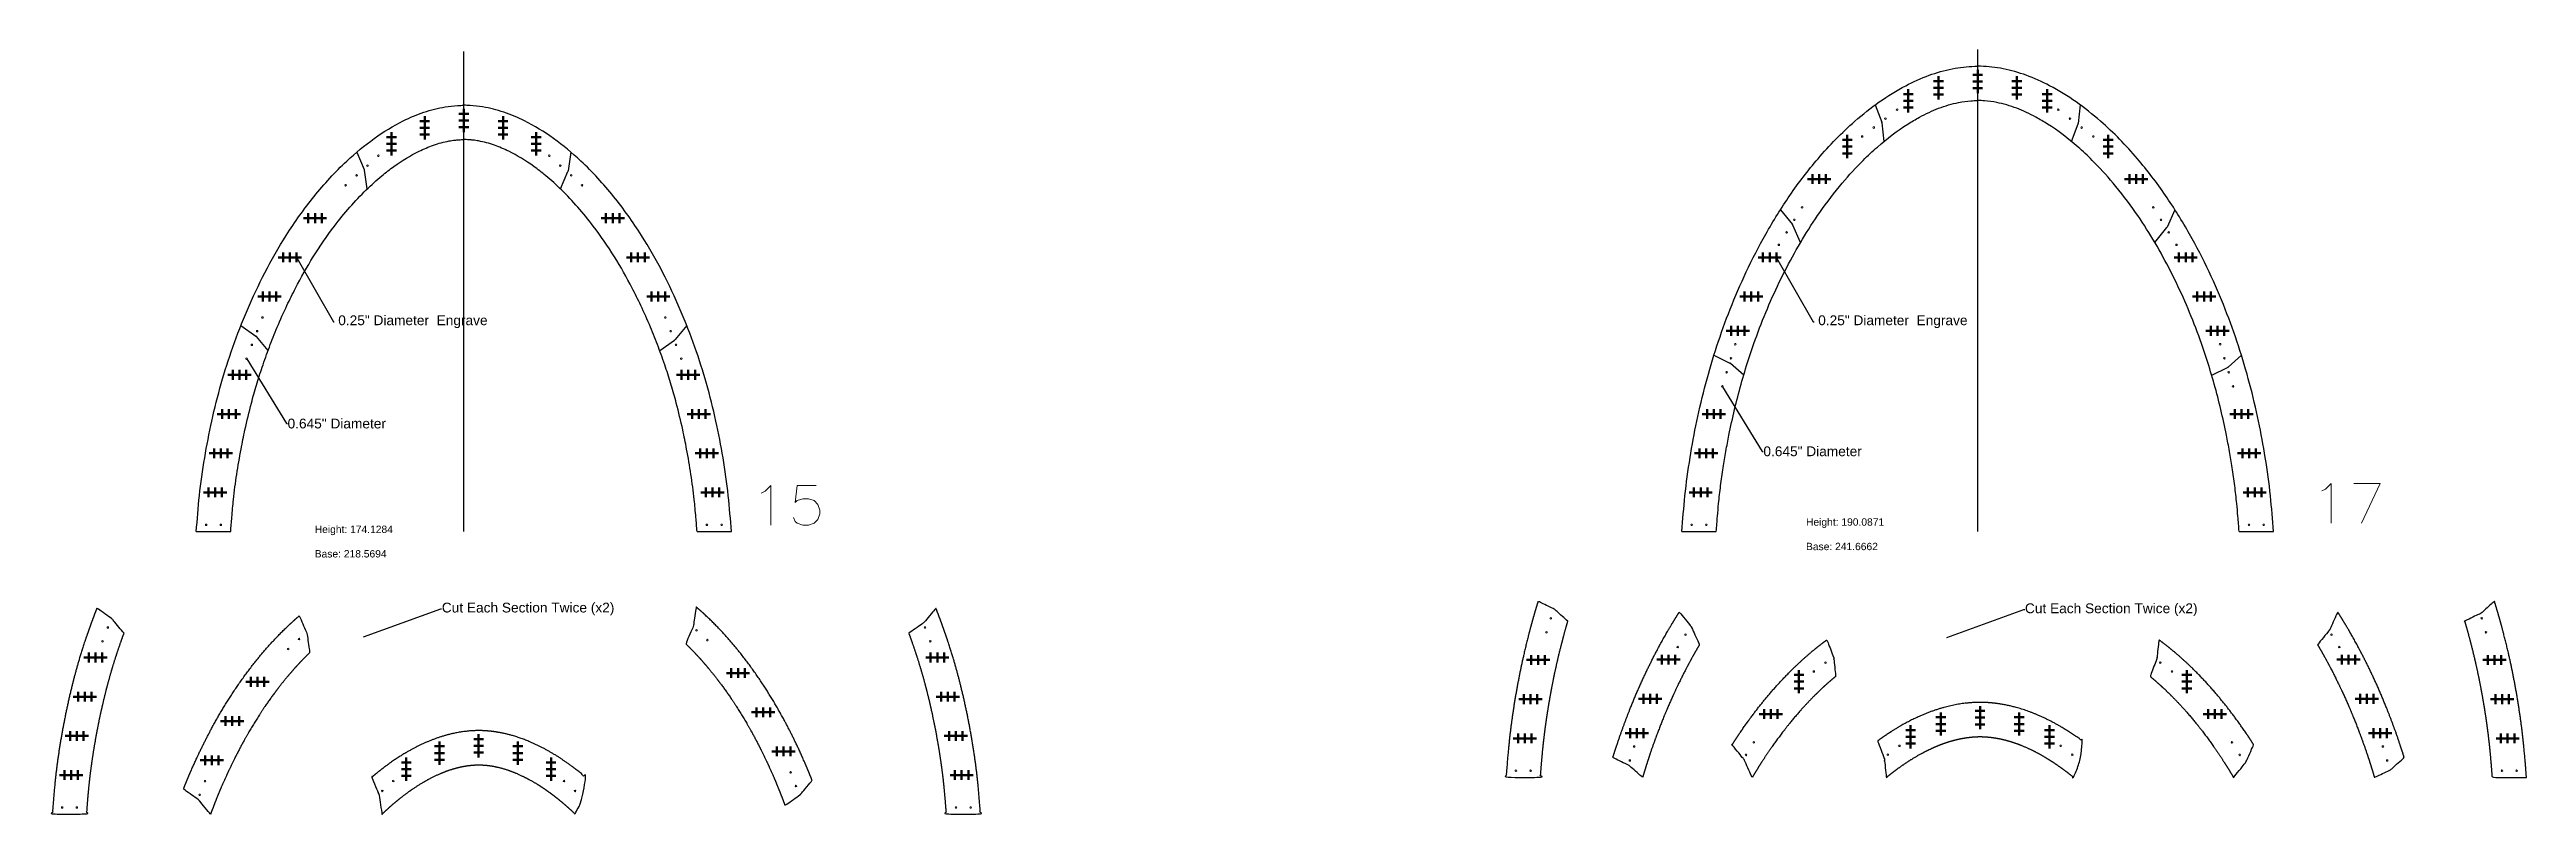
# Model space of a CAD drawing. Header units: inches. Extents: x -241 to 12541, y -1696 to 1281.
# Drawn here: x 3054 to 4065, y -1457 to -1144 of the extents above; entities that cross this region are included whole.
import ezdxf
from ezdxf import colors
from ezdxf.entities.mleader import LeaderData, LeaderLine
from ezdxf.math import Vec2, Vec3

# ---------------------------------------------------------------- set-up
doc = ezdxf.new("R2010")
doc.units = ezdxf.units.IN
doc.header["$MEASUREMENT"] = 0
doc.header["$PDMODE"] = 2
doc.header["$PDSIZE"] = 2
for name, color, linetype, lineweight in [('Annotation', 7, 'Continuous', 9), ('Drilling', 3, 'Continuous', 13), ('Engrave', 4, 'Continuous', 50)]:
    doc.layers.add(name, color=color, linetype=linetype, lineweight=lineweight)
doc.styles.get("Standard").update_dxf_attribs({"font": 'Arial.ttf'})

msp = doc.modelspace()

# ---------------------------------------------------------------- texts
at = {"layer": 'Annotation', "char_height": 3, "attachment_point": 1}
for s, insert in [('Height: 190.0871\\P \\PBase: 241.6662', (3771.1692, -1335.20121)), ('Height: 174.1284\\P \\PBase: 218.5694', (3162.034, -1338.18426))]:
    msp.add_mtext_dynamic_manual_height_columns(s, width=45.2101633, gutter_width=1, heights=[0], dxfattribs=dict(at, insert=insert))

# ---------------------------------------------------------------- blocks, each defined once
blk = doc.blocks.new('*U514')
at = {"layer": 'Engrave'}
blk.add_point((0, 0), dxfattribs=at)
blk = doc.blocks.new('*U515')
at = {"layer": 'Engrave', "color": 0, "linetype": 'ByBlock', "lineweight": -2, "transparency": 16777216}
for p in [(0, 0), (2.75, 0), (5.5, 0)]:
    blk.add_blockref('*U514', p, dxfattribs=at)
blk = doc.blocks.new('*U699')
at = {"layer": 'Engrave'}
blk.add_point((0, 0), dxfattribs=at)
blk = doc.blocks.new('*U700')
at = {"layer": 'Engrave', "color": 0, "linetype": 'ByBlock', "lineweight": -2, "transparency": 16777216}
for p in [(0, 0), (2.75, 0), (5.5, 0)]:
    blk.add_blockref('*U699', p, dxfattribs=at)
blk = doc.blocks.new('*U701')
at = {"layer": 'Engrave'}
blk.add_point((0, 0), dxfattribs=at)
blk = doc.blocks.new('*U702')
at = {"layer": 'Engrave', "color": 0, "linetype": 'ByBlock', "lineweight": -2, "transparency": 16777216}
for p in [(0, 0), (2.75, 0), (5.5, 0)]:
    blk.add_blockref('*U701', p, dxfattribs=at)
blk = doc.blocks.new('*U703')
at = {"layer": 'Engrave'}
blk.add_point((0, 0), dxfattribs=at)
blk = doc.blocks.new('*U704')
at = {"layer": 'Engrave', "color": 0, "linetype": 'ByBlock', "lineweight": -2, "transparency": 16777216}
for p in [(0, 0), (2.75, 0), (5.5, 0)]:
    blk.add_blockref('*U703', p, dxfattribs=at)
blk = doc.blocks.new('*U705')
at = {"layer": 'Engrave'}
blk.add_point((0, 0), dxfattribs=at)
blk = doc.blocks.new('*U706')
at = {"layer": 'Engrave', "color": 0, "linetype": 'ByBlock', "lineweight": -2, "transparency": 16777216}
for p in [(0, 0), (2.75, 0), (5.5, 0)]:
    blk.add_blockref('*U705', p, dxfattribs=at)
blk = doc.blocks.new('*U707')
at = {"layer": 'Engrave'}
blk.add_point((0, 0), dxfattribs=at)
blk = doc.blocks.new('*U708')
at = {"layer": 'Engrave', "color": 0, "linetype": 'ByBlock', "lineweight": -2, "transparency": 16777216}
for p in [(0, 0), (2.75, 0), (5.5, 0)]:
    blk.add_blockref('*U707', p, dxfattribs=at)
blk = doc.blocks.new('*U709')
at = {"layer": 'Engrave'}
blk.add_point((0, 0), dxfattribs=at)
blk = doc.blocks.new('*U710')
at = {"layer": 'Engrave', "color": 0, "linetype": 'ByBlock', "lineweight": -2, "transparency": 16777216}
for p in [(0, 0), (2.75, 0), (5.5, 0)]:
    blk.add_blockref('*U709', p, dxfattribs=at)
blk = doc.blocks.new('*U711')
at = {"layer": 'Engrave'}
blk.add_point((0, 0), dxfattribs=at)
blk = doc.blocks.new('*U712')
at = {"layer": 'Engrave', "color": 0, "linetype": 'ByBlock', "lineweight": -2, "transparency": 16777216}
for p in [(0, 0), (2.75, 0), (5.5, 0)]:
    blk.add_blockref('*U711', p, dxfattribs=at)
blk = doc.blocks.new('*U713')
at = {"layer": 'Engrave'}
blk.add_point((0, 0), dxfattribs=at)
blk = doc.blocks.new('*U714')
at = {"layer": 'Engrave', "color": 0, "linetype": 'ByBlock', "lineweight": -2, "transparency": 16777216}
for p in [(0, 0), (2.75, 0), (5.5, 0)]:
    blk.add_blockref('*U713', p, dxfattribs=at)
blk = doc.blocks.new('*U715')
at = {"layer": 'Engrave'}
blk.add_point((0, 0), dxfattribs=at)
blk = doc.blocks.new('*U716')
at = {"layer": 'Engrave', "color": 0, "linetype": 'ByBlock', "lineweight": -2, "transparency": 16777216}
for p in [(0, 0), (2.75, 0), (5.5, 0)]:
    blk.add_blockref('*U715', p, dxfattribs=at)
blk = doc.blocks.new('*U717')
at = {"layer": 'Engrave'}
blk.add_point((0, 0), dxfattribs=at)
blk = doc.blocks.new('*U718')
at = {"layer": 'Engrave', "color": 0, "linetype": 'ByBlock', "lineweight": -2, "transparency": 16777216}
for p in [(0, 0), (2.75, 0), (5.5, 0)]:
    blk.add_blockref('*U717', p, dxfattribs=at)
blk = doc.blocks.new('*U737')
at = {"layer": 'Engrave'}
blk.add_point((0, 0), dxfattribs=at)
blk = doc.blocks.new('*U738')
at = {"layer": 'Engrave', "color": 0, "linetype": 'ByBlock', "lineweight": -2, "transparency": 16777216}
for p in [(0, 0), (2.75, 0), (5.5, 0)]:
    blk.add_blockref('*U737', p, dxfattribs=at)
blk = doc.blocks.new('*U719')
at = {"layer": 'Engrave'}
blk.add_point((0, 0), dxfattribs=at)
blk = doc.blocks.new('*U720')
at = {"layer": 'Engrave', "color": 0, "linetype": 'ByBlock', "lineweight": -2, "transparency": 16777216}
for p in [(0, 0), (2.75, 0), (5.5, 0)]:
    blk.add_blockref('*U719', p, dxfattribs=at)
blk = doc.blocks.new('*U721')
at = {"layer": 'Engrave'}
blk.add_point((0, 0), dxfattribs=at)
blk = doc.blocks.new('*U722')
at = {"layer": 'Engrave', "color": 0, "linetype": 'ByBlock', "lineweight": -2, "transparency": 16777216}
for p in [(0, 0), (2.75, 0), (5.5, 0)]:
    blk.add_blockref('*U721', p, dxfattribs=at)
blk = doc.blocks.new('*U723')
at = {"layer": 'Engrave'}
blk.add_point((0, 0), dxfattribs=at)
blk = doc.blocks.new('*U724')
at = {"layer": 'Engrave', "color": 0, "linetype": 'ByBlock', "lineweight": -2, "transparency": 16777216}
for p in [(0, 0), (2.75, 0), (5.5, 0)]:
    blk.add_blockref('*U723', p, dxfattribs=at)
blk = doc.blocks.new('*U725')
at = {"layer": 'Engrave'}
blk.add_point((0, 0), dxfattribs=at)
blk = doc.blocks.new('*U726')
at = {"layer": 'Engrave', "color": 0, "linetype": 'ByBlock', "lineweight": -2, "transparency": 16777216}
for p in [(0, 0), (2.75, 0), (5.5, 0)]:
    blk.add_blockref('*U725', p, dxfattribs=at)
blk = doc.blocks.new('*U727')
at = {"layer": 'Engrave'}
blk.add_point((0, 0), dxfattribs=at)
blk = doc.blocks.new('*U728')
at = {"layer": 'Engrave', "color": 0, "linetype": 'ByBlock', "lineweight": -2, "transparency": 16777216}
for p in [(0, 0), (2.75, 0), (5.5, 0)]:
    blk.add_blockref('*U727', p, dxfattribs=at)
blk = doc.blocks.new('*U729')
at = {"layer": 'Engrave'}
blk.add_point((0, 0), dxfattribs=at)
blk = doc.blocks.new('*U730')
at = {"layer": 'Engrave', "color": 0, "linetype": 'ByBlock', "lineweight": -2, "transparency": 16777216}
for p in [(0, 0), (2.75, 0), (5.5, 0)]:
    blk.add_blockref('*U729', p, dxfattribs=at)
blk = doc.blocks.new('*U731')
at = {"layer": 'Engrave'}
blk.add_point((0, 0), dxfattribs=at)
blk = doc.blocks.new('*U732')
at = {"layer": 'Engrave', "color": 0, "linetype": 'ByBlock', "lineweight": -2, "transparency": 16777216}
for p in [(0, 0), (2.75, 0), (5.5, 0)]:
    blk.add_blockref('*U731', p, dxfattribs=at)
blk = doc.blocks.new('*U733')
at = {"layer": 'Engrave'}
blk.add_point((0, 0), dxfattribs=at)
blk = doc.blocks.new('*U734')
at = {"layer": 'Engrave', "color": 0, "linetype": 'ByBlock', "lineweight": -2, "transparency": 16777216}
for p in [(0, 0), (2.75, 0), (5.5, 0)]:
    blk.add_blockref('*U733', p, dxfattribs=at)
blk = doc.blocks.new('*U735')
at = {"layer": 'Engrave'}
blk.add_point((0, 0), dxfattribs=at)
blk = doc.blocks.new('*U736')
at = {"layer": 'Engrave', "color": 0, "linetype": 'ByBlock', "lineweight": -2, "transparency": 16777216}
for p in [(0, 0), (2.75, 0), (5.5, 0)]:
    blk.add_blockref('*U735', p, dxfattribs=at)
blk = doc.blocks.new('*U746')
at = {"layer": 'Engrave'}
blk.add_point((0, 0), dxfattribs=at)
blk = doc.blocks.new('*U747')
at = {"layer": 'Engrave', "color": 0, "linetype": 'ByBlock', "lineweight": -2, "transparency": 16777216}
for p in [(0, 0), (2.75, 0), (5.5, 0)]:
    blk.add_blockref('*U746', p, dxfattribs=at)
blk = doc.blocks.new('*U748')
at = {"layer": 'Engrave'}
blk.add_point((0, 0), dxfattribs=at)
blk = doc.blocks.new('*U749')
at = {"layer": 'Engrave', "color": 0, "linetype": 'ByBlock', "lineweight": -2, "transparency": 16777216}
for p in [(0, 0), (2.75, 0), (5.5, 0)]:
    blk.add_blockref('*U748', p, dxfattribs=at)
blk = doc.blocks.new('*U750')
at = {"layer": 'Engrave'}
blk.add_point((0, 0), dxfattribs=at)
blk = doc.blocks.new('*U751')
at = {"layer": 'Engrave', "color": 0, "linetype": 'ByBlock', "lineweight": -2, "transparency": 16777216}
for p in [(0, 0), (2.75, 0), (5.5, 0)]:
    blk.add_blockref('*U750', p, dxfattribs=at)
blk = doc.blocks.new('*U752')
at = {"layer": 'Engrave'}
blk.add_point((0, 0), dxfattribs=at)
blk = doc.blocks.new('*U753')
at = {"layer": 'Engrave', "color": 0, "linetype": 'ByBlock', "lineweight": -2, "transparency": 16777216}
for p in [(0, 0), (2.75, 0), (5.5, 0)]:
    blk.add_blockref('*U752', p, dxfattribs=at)
blk = doc.blocks.new('*U754')
at = {"layer": 'Engrave'}
blk.add_point((0, 0), dxfattribs=at)
blk = doc.blocks.new('*U755')
at = {"layer": 'Engrave', "color": 0, "linetype": 'ByBlock', "lineweight": -2, "transparency": 16777216}
for p in [(0, 0), (2.75, 0), (5.5, 0)]:
    blk.add_blockref('*U754', p, dxfattribs=at)
blk = doc.blocks.new('*U756')
at = {"layer": 'Engrave'}
blk.add_point((0, 0), dxfattribs=at)
blk = doc.blocks.new('*U757')
at = {"layer": 'Engrave', "color": 0, "linetype": 'ByBlock', "lineweight": -2, "transparency": 16777216}
for p in [(0, 0), (2.75, 0), (5.5, 0)]:
    blk.add_blockref('*U756', p, dxfattribs=at)
blk = doc.blocks.new('*U758')
at = {"layer": 'Engrave'}
blk.add_point((0, 0), dxfattribs=at)
blk = doc.blocks.new('*U759')
at = {"layer": 'Engrave', "color": 0, "linetype": 'ByBlock', "lineweight": -2, "transparency": 16777216}
for p in [(0, 0), (2.75, 0), (5.5, 0)]:
    blk.add_blockref('*U758', p, dxfattribs=at)
blk = doc.blocks.new('*U760')
at = {"layer": 'Engrave'}
blk.add_point((0, 0), dxfattribs=at)
blk = doc.blocks.new('*U761')
at = {"layer": 'Engrave', "color": 0, "linetype": 'ByBlock', "lineweight": -2, "transparency": 16777216}
for p in [(0, 0), (2.75, 0), (5.5, 0)]:
    blk.add_blockref('*U760', p, dxfattribs=at)
blk = doc.blocks.new('*U762')
at = {"layer": 'Engrave'}
blk.add_point((0, 0), dxfattribs=at)
blk = doc.blocks.new('*U763')
at = {"layer": 'Engrave', "color": 0, "linetype": 'ByBlock', "lineweight": -2, "transparency": 16777216}
for p in [(0, 0), (2.75, 0), (5.5, 0)]:
    blk.add_blockref('*U762', p, dxfattribs=at)
blk = doc.blocks.new('*U764')
at = {"layer": 'Engrave'}
blk.add_point((0, 0), dxfattribs=at)
blk = doc.blocks.new('*U765')
at = {"layer": 'Engrave', "color": 0, "linetype": 'ByBlock', "lineweight": -2, "transparency": 16777216}
for p in [(0, 0), (2.75, 0), (5.5, 0)]:
    blk.add_blockref('*U764', p, dxfattribs=at)
blk = doc.blocks.new('*U766')
at = {"layer": 'Engrave'}
blk.add_point((0, 0), dxfattribs=at)
blk = doc.blocks.new('*U767')
at = {"layer": 'Engrave', "color": 0, "linetype": 'ByBlock', "lineweight": -2, "transparency": 16777216}
for p in [(0, 0), (2.75, 0), (5.5, 0)]:
    blk.add_blockref('*U766', p, dxfattribs=at)
blk = doc.blocks.new('*U768')
at = {"layer": 'Engrave'}
blk.add_point((0, 0), dxfattribs=at)
blk = doc.blocks.new('*U769')
at = {"layer": 'Engrave', "color": 0, "linetype": 'ByBlock', "lineweight": -2, "transparency": 16777216}
for p in [(0, 0), (2.75, 0), (5.5, 0)]:
    blk.add_blockref('*U768', p, dxfattribs=at)
blk = doc.blocks.new('*U770')
at = {"layer": 'Engrave'}
blk.add_point((0, 0), dxfattribs=at)
blk = doc.blocks.new('*U771')
at = {"layer": 'Engrave', "color": 0, "linetype": 'ByBlock', "lineweight": -2, "transparency": 16777216}
for p in [(0, 0), (2.75, 0), (5.5, 0)]:
    blk.add_blockref('*U770', p, dxfattribs=at)
blk = doc.blocks.new('*U772')
at = {"layer": 'Engrave'}
blk.add_point((0, 0), dxfattribs=at)
blk = doc.blocks.new('*U773')
at = {"layer": 'Engrave', "color": 0, "linetype": 'ByBlock', "lineweight": -2, "transparency": 16777216}
for p in [(0, 0), (2.75, 0), (5.5, 0)]:
    blk.add_blockref('*U772', p, dxfattribs=at)
blk = doc.blocks.new('*U774')
at = {"layer": 'Engrave'}
blk.add_point((0, 0), dxfattribs=at)
blk = doc.blocks.new('*U775')
at = {"layer": 'Engrave', "color": 0, "linetype": 'ByBlock', "lineweight": -2, "transparency": 16777216}
for p in [(0, 0), (2.75, 0), (5.5, 0)]:
    blk.add_blockref('*U774', p, dxfattribs=at)
blk = doc.blocks.new('*U776')
at = {"layer": 'Engrave'}
blk.add_point((0, 0), dxfattribs=at)
blk = doc.blocks.new('*U777')
at = {"layer": 'Engrave', "color": 0, "linetype": 'ByBlock', "lineweight": -2, "transparency": 16777216}
for p in [(0, 0), (2.75, 0), (5.5, 0)]:
    blk.add_blockref('*U776', p, dxfattribs=at)
blk = doc.blocks.new('*U778')
at = {"layer": 'Engrave'}
blk.add_point((0, 0), dxfattribs=at)
blk = doc.blocks.new('*U779')
at = {"layer": 'Engrave', "color": 0, "linetype": 'ByBlock', "lineweight": -2, "transparency": 16777216}
for p in [(0, 0), (2.75, 0), (5.5, 0)]:
    blk.add_blockref('*U778', p, dxfattribs=at)
blk = doc.blocks.new('*U780')
at = {"layer": 'Engrave'}
blk.add_point((0, 0), dxfattribs=at)
blk = doc.blocks.new('*U781')
at = {"layer": 'Engrave', "color": 0, "linetype": 'ByBlock', "lineweight": -2, "transparency": 16777216}
for p in [(0, 0), (2.75, 0), (5.5, 0)]:
    blk.add_blockref('*U780', p, dxfattribs=at)
blk = doc.blocks.new('*U786')
at = {"layer": 'Engrave'}
blk.add_point((0, 0), dxfattribs=at)
blk = doc.blocks.new('*U787')
at = {"layer": 'Engrave', "color": 0, "linetype": 'ByBlock', "lineweight": -2, "transparency": 16777216}
for p in [(0, 0), (2.75, 0), (5.5, 0)]:
    blk.add_blockref('*U786', p, dxfattribs=at)
blk = doc.blocks.new('*U782')
at = {"layer": 'Engrave'}
blk.add_point((0, 0), dxfattribs=at)
blk = doc.blocks.new('*U783')
at = {"layer": 'Engrave', "color": 0, "linetype": 'ByBlock', "lineweight": -2, "transparency": 16777216}
for p in [(0, 0), (2.75, 0), (5.5, 0)]:
    blk.add_blockref('*U782', p, dxfattribs=at)
blk = doc.blocks.new('*U784')
at = {"layer": 'Engrave'}
blk.add_point((0, 0), dxfattribs=at)
blk = doc.blocks.new('*U785')
at = {"layer": 'Engrave', "color": 0, "linetype": 'ByBlock', "lineweight": -2, "transparency": 16777216}
for p in [(0, 0), (2.75, 0), (5.5, 0)]:
    blk.add_blockref('*U784', p, dxfattribs=at)
blk = doc.blocks.new('*U788')
at = {"layer": 'Engrave'}
blk.add_point((0, 0), dxfattribs=at)
blk = doc.blocks.new('*U789')
at = {"layer": 'Engrave', "color": 0, "linetype": 'ByBlock', "lineweight": -2, "transparency": 16777216}
for p in [(0, 0), (2.75, 0), (5.5, 0)]:
    blk.add_blockref('*U788', p, dxfattribs=at)
blk = doc.blocks.new('*U790')
at = {"layer": 'Engrave'}
blk.add_point((0, 0), dxfattribs=at)
blk = doc.blocks.new('*U791')
at = {"layer": 'Engrave', "color": 0, "linetype": 'ByBlock', "lineweight": -2, "transparency": 16777216}
for p in [(0, 0), (2.75, 0), (5.5, 0)]:
    blk.add_blockref('*U790', p, dxfattribs=at)
blk = doc.blocks.new('*U792')
at = {"layer": 'Engrave'}
blk.add_point((0, 0), dxfattribs=at)
blk = doc.blocks.new('*U793')
at = {"layer": 'Engrave', "color": 0, "linetype": 'ByBlock', "lineweight": -2, "transparency": 16777216}
for p in [(0, 0), (2.75, 0), (5.5, 0)]:
    blk.add_blockref('*U792', p, dxfattribs=at)
blk = doc.blocks.new('*U794')
at = {"layer": 'Engrave'}
blk.add_point((0, 0), dxfattribs=at)
blk = doc.blocks.new('*U795')
at = {"layer": 'Engrave', "color": 0, "linetype": 'ByBlock', "lineweight": -2, "transparency": 16777216}
for p in [(0, 0), (2.75, 0), (5.5, 0)]:
    blk.add_blockref('*U794', p, dxfattribs=at)
blk = doc.blocks.new('*U796')
at = {"layer": 'Engrave'}
blk.add_point((0, 0), dxfattribs=at)
blk = doc.blocks.new('*U797')
at = {"layer": 'Engrave', "color": 0, "linetype": 'ByBlock', "lineweight": -2, "transparency": 16777216}
for p in [(0, 0), (2.75, 0), (5.5, 0)]:
    blk.add_blockref('*U796', p, dxfattribs=at)
blk = doc.blocks.new('*U798')
at = {"layer": 'Engrave'}
blk.add_point((0, 0), dxfattribs=at)
blk = doc.blocks.new('*U799')
at = {"layer": 'Engrave', "color": 0, "linetype": 'ByBlock', "lineweight": -2, "transparency": 16777216}
for p in [(0, 0), (2.75, 0), (5.5, 0)]:
    blk.add_blockref('*U798', p, dxfattribs=at)
blk = doc.blocks.new('*U800')
at = {"layer": 'Engrave'}
blk.add_point((0, 0), dxfattribs=at)
blk = doc.blocks.new('*U801')
at = {"layer": 'Engrave', "color": 0, "linetype": 'ByBlock', "lineweight": -2, "transparency": 16777216}
for p in [(0, 0), (2.75, 0), (5.5, 0)]:
    blk.add_blockref('*U800', p, dxfattribs=at)
blk = doc.blocks.new('*U802')
at = {"layer": 'Engrave'}
blk.add_point((0, 0), dxfattribs=at)
blk = doc.blocks.new('*U803')
at = {"layer": 'Engrave', "color": 0, "linetype": 'ByBlock', "lineweight": -2, "transparency": 16777216}
for p in [(0, 0), (2.75, 0), (5.5, 0)]:
    blk.add_blockref('*U802', p, dxfattribs=at)
blk = doc.blocks.new('*U804')
at = {"layer": 'Engrave'}
blk.add_point((0, 0), dxfattribs=at)
blk = doc.blocks.new('*U805')
at = {"layer": 'Engrave', "color": 0, "linetype": 'ByBlock', "lineweight": -2, "transparency": 16777216}
for p in [(0, 0), (2.75, 0), (5.5, 0)]:
    blk.add_blockref('*U804', p, dxfattribs=at)
blk = doc.blocks.new('*U806')
at = {"layer": 'Engrave'}
blk.add_point((0, 0), dxfattribs=at)
blk = doc.blocks.new('*U807')
at = {"layer": 'Engrave', "color": 0, "linetype": 'ByBlock', "lineweight": -2, "transparency": 16777216}
for p in [(0, 0), (2.75, 0), (5.5, 0)]:
    blk.add_blockref('*U806', p, dxfattribs=at)
blk = doc.blocks.new('*U808')
at = {"layer": 'Engrave'}
blk.add_point((0, 0), dxfattribs=at)
blk = doc.blocks.new('*U809')
at = {"layer": 'Engrave', "color": 0, "linetype": 'ByBlock', "lineweight": -2, "transparency": 16777216}
for p in [(0, 0), (2.75, 0), (5.5, 0)]:
    blk.add_blockref('*U808', p, dxfattribs=at)
blk = doc.blocks.new('*U810')
at = {"layer": 'Engrave'}
blk.add_point((0, 0), dxfattribs=at)
blk = doc.blocks.new('*U811')
at = {"layer": 'Engrave', "color": 0, "linetype": 'ByBlock', "lineweight": -2, "transparency": 16777216}
for p in [(0, 0), (2.75, 0), (5.5, 0)]:
    blk.add_blockref('*U810', p, dxfattribs=at)
blk = doc.blocks.new('*U812')
at = {"layer": 'Engrave'}
blk.add_point((0, 0), dxfattribs=at)
blk = doc.blocks.new('*U813')
at = {"layer": 'Engrave', "color": 0, "linetype": 'ByBlock', "lineweight": -2, "transparency": 16777216}
for p in [(0, 0), (2.75, 0), (5.5, 0)]:
    blk.add_blockref('*U812', p, dxfattribs=at)
blk = doc.blocks.new('*U814')
at = {"layer": 'Engrave'}
blk.add_point((0, 0), dxfattribs=at)
blk = doc.blocks.new('*U815')
at = {"layer": 'Engrave', "color": 0, "linetype": 'ByBlock', "lineweight": -2, "transparency": 16777216}
for p in [(0, 0), (2.75, 0), (5.5, 0)]:
    blk.add_blockref('*U814', p, dxfattribs=at)
blk = doc.blocks.new('*U816')
at = {"layer": 'Engrave'}
blk.add_point((0, 0), dxfattribs=at)
blk = doc.blocks.new('*U817')
at = {"layer": 'Engrave', "color": 0, "linetype": 'ByBlock', "lineweight": -2, "transparency": 16777216}
for p in [(0, 0), (2.75, 0), (5.5, 0)]:
    blk.add_blockref('*U816', p, dxfattribs=at)
blk = doc.blocks.new('*U818')
at = {"layer": 'Engrave'}
blk.add_point((0, 0), dxfattribs=at)
blk = doc.blocks.new('*U819')
at = {"layer": 'Engrave', "color": 0, "linetype": 'ByBlock', "lineweight": -2, "transparency": 16777216}
for p in [(0, 0), (2.75, 0), (5.5, 0)]:
    blk.add_blockref('*U818', p, dxfattribs=at)
blk = doc.blocks.new('*U820')
at = {"layer": 'Engrave'}
blk.add_point((0, 0), dxfattribs=at)
blk = doc.blocks.new('*U821')
at = {"layer": 'Engrave', "color": 0, "linetype": 'ByBlock', "lineweight": -2, "transparency": 16777216}
for p in [(0, 0), (2.75, 0), (5.5, 0)]:
    blk.add_blockref('*U820', p, dxfattribs=at)
blk = doc.blocks.new('*U822')
at = {"layer": 'Engrave'}
blk.add_point((0, 0), dxfattribs=at)
blk = doc.blocks.new('*U823')
at = {"layer": 'Engrave', "color": 0, "linetype": 'ByBlock', "lineweight": -2, "transparency": 16777216}
for p in [(0, 0), (2.75, 0), (5.5, 0)]:
    blk.add_blockref('*U822', p, dxfattribs=at)
blk = doc.blocks.new('*U824')
at = {"layer": 'Engrave'}
blk.add_point((0, 0), dxfattribs=at)
blk = doc.blocks.new('*U825')
at = {"layer": 'Engrave', "color": 0, "linetype": 'ByBlock', "lineweight": -2, "transparency": 16777216}
for p in [(0, 0), (2.75, 0), (5.5, 0)]:
    blk.add_blockref('*U824', p, dxfattribs=at)
blk = doc.blocks.new('*U826')
at = {"layer": 'Engrave'}
blk.add_point((0, 0), dxfattribs=at)
blk = doc.blocks.new('*U827')
at = {"layer": 'Engrave', "color": 0, "linetype": 'ByBlock', "lineweight": -2, "transparency": 16777216}
for p in [(0, 0), (2.75, 0), (5.5, 0)]:
    blk.add_blockref('*U826', p, dxfattribs=at)
blk = doc.blocks.new('*U828')
at = {"layer": 'Engrave'}
blk.add_point((0, 0), dxfattribs=at)
blk = doc.blocks.new('*U829')
at = {"layer": 'Engrave', "color": 0, "linetype": 'ByBlock', "lineweight": -2, "transparency": 16777216}
for p in [(0, 0), (2.75, 0), (5.5, 0)]:
    blk.add_blockref('*U828', p, dxfattribs=at)
blk = doc.blocks.new('*U830')
at = {"layer": 'Engrave'}
blk.add_point((0, 0), dxfattribs=at)
blk = doc.blocks.new('*U831')
at = {"layer": 'Engrave', "color": 0, "linetype": 'ByBlock', "lineweight": -2, "transparency": 16777216}
for p in [(0, 0), (2.75, 0), (5.5, 0)]:
    blk.add_blockref('*U830', p, dxfattribs=at)
blk = doc.blocks.new('*U832')
at = {"layer": 'Engrave'}
blk.add_point((0, 0), dxfattribs=at)
blk = doc.blocks.new('*U833')
at = {"layer": 'Engrave', "color": 0, "linetype": 'ByBlock', "lineweight": -2, "transparency": 16777216}
for p in [(0, 0), (2.75, 0), (5.5, 0)]:
    blk.add_blockref('*U832', p, dxfattribs=at)
blk = doc.blocks.new('*U834')
at = {"layer": 'Engrave'}
blk.add_point((0, 0), dxfattribs=at)
blk = doc.blocks.new('*U835')
at = {"layer": 'Engrave', "color": 0, "linetype": 'ByBlock', "lineweight": -2, "transparency": 16777216}
for p in [(0, 0), (2.75, 0), (5.5, 0)]:
    blk.add_blockref('*U834', p, dxfattribs=at)
blk = doc.blocks.new('*U836')
at = {"layer": 'Engrave'}
blk.add_point((0, 0), dxfattribs=at)
blk = doc.blocks.new('*U837')
at = {"layer": 'Engrave', "color": 0, "linetype": 'ByBlock', "lineweight": -2, "transparency": 16777216}
for p in [(0, 0), (2.75, 0), (5.5, 0)]:
    blk.add_blockref('*U836', p, dxfattribs=at)
blk = doc.blocks.new('*U838')
at = {"layer": 'Engrave'}
blk.add_point((0, 0), dxfattribs=at)
blk = doc.blocks.new('*U839')
at = {"layer": 'Engrave', "color": 0, "linetype": 'ByBlock', "lineweight": -2, "transparency": 16777216}
for p in [(0, 0), (2.75, 0), (5.5, 0)]:
    blk.add_blockref('*U838', p, dxfattribs=at)
blk = doc.blocks.new('*U840')
at = {"layer": 'Engrave'}
blk.add_point((0, 0), dxfattribs=at)
blk = doc.blocks.new('*U841')
at = {"layer": 'Engrave', "color": 0, "linetype": 'ByBlock', "lineweight": -2, "transparency": 16777216}
for p in [(0, 0), (2.75, 0), (5.5, 0)]:
    blk.add_blockref('*U840', p, dxfattribs=at)
blk = doc.blocks.new('*U842')
at = {"layer": 'Engrave'}
blk.add_point((0, 0), dxfattribs=at)
blk = doc.blocks.new('*U843')
at = {"layer": 'Engrave', "color": 0, "linetype": 'ByBlock', "lineweight": -2, "transparency": 16777216}
for p in [(0, 0), (2.75, 0), (5.5, 0)]:
    blk.add_blockref('*U842', p, dxfattribs=at)
blk = doc.blocks.new('*U844')
at = {"layer": 'Engrave'}
blk.add_point((0, 0), dxfattribs=at)
blk = doc.blocks.new('*U845')
at = {"layer": 'Engrave', "color": 0, "linetype": 'ByBlock', "lineweight": -2, "transparency": 16777216}
for p in [(0, 0), (2.75, 0), (5.5, 0)]:
    blk.add_blockref('*U844', p, dxfattribs=at)
blk = doc.blocks.new('*U846')
at = {"layer": 'Engrave'}
blk.add_point((0, 0), dxfattribs=at)
blk = doc.blocks.new('*U847')
at = {"layer": 'Engrave', "color": 0, "linetype": 'ByBlock', "lineweight": -2, "transparency": 16777216}
for p in [(0, 0), (2.75, 0), (5.5, 0)]:
    blk.add_blockref('*U846', p, dxfattribs=at)
blk = doc.blocks.new('*U848')
at = {"layer": 'Engrave'}
blk.add_point((0, 0), dxfattribs=at)
blk = doc.blocks.new('*U849')
at = {"layer": 'Engrave', "color": 0, "linetype": 'ByBlock', "lineweight": -2, "transparency": 16777216}
for p in [(0, 0), (2.75, 0), (5.5, 0)]:
    blk.add_blockref('*U848', p, dxfattribs=at)
blk = doc.blocks.new('*U850')
at = {"layer": 'Engrave'}
blk.add_point((0, 0), dxfattribs=at)
blk = doc.blocks.new('*U851')
at = {"layer": 'Engrave', "color": 0, "linetype": 'ByBlock', "lineweight": -2, "transparency": 16777216}
for p in [(0, 0), (2.75, 0), (5.5, 0)]:
    blk.add_blockref('*U850', p, dxfattribs=at)
blk = doc.blocks.new('*U852')
at = {"layer": 'Engrave'}
blk.add_point((0, 0), dxfattribs=at)
blk = doc.blocks.new('*U853')
at = {"layer": 'Engrave', "color": 0, "linetype": 'ByBlock', "lineweight": -2, "transparency": 16777216}
for p in [(0, 0), (2.75, 0), (5.5, 0)]:
    blk.add_blockref('*U852', p, dxfattribs=at)
blk = doc.blocks.new('*U854')
at = {"layer": 'Engrave'}
blk.add_point((0, 0), dxfattribs=at)
blk = doc.blocks.new('*U855')
at = {"layer": 'Engrave', "color": 0, "linetype": 'ByBlock', "lineweight": -2, "transparency": 16777216}
for p in [(0, 0), (2.75, 0), (5.5, 0)]:
    blk.add_blockref('*U854', p, dxfattribs=at)
blk = doc.blocks.new('*U856')
at = {"layer": 'Engrave'}
blk.add_point((0, 0), dxfattribs=at)
blk = doc.blocks.new('*U857')
at = {"layer": 'Engrave', "color": 0, "linetype": 'ByBlock', "lineweight": -2, "transparency": 16777216}
for p in [(0, 0), (2.75, 0), (5.5, 0)]:
    blk.add_blockref('*U856', p, dxfattribs=at)
blk = doc.blocks.new('*U858')
at = {"layer": 'Engrave'}
blk.add_point((0, 0), dxfattribs=at)
blk = doc.blocks.new('*U859')
at = {"layer": 'Engrave', "color": 0, "linetype": 'ByBlock', "lineweight": -2, "transparency": 16777216}
for p in [(0, 0), (2.75, 0), (5.5, 0)]:
    blk.add_blockref('*U858', p, dxfattribs=at)
blk = doc.blocks.new('*U860')
at = {"layer": 'Engrave'}
blk.add_point((0, 0), dxfattribs=at)
blk = doc.blocks.new('*U861')
at = {"layer": 'Engrave', "color": 0, "linetype": 'ByBlock', "lineweight": -2, "transparency": 16777216}
for p in [(0, 0), (2.75, 0), (5.5, 0)]:
    blk.add_blockref('*U860', p, dxfattribs=at)
blk = doc.blocks.new('*U862')
at = {"layer": 'Engrave'}
blk.add_point((0, 0), dxfattribs=at)
blk = doc.blocks.new('*U863')
at = {"layer": 'Engrave', "color": 0, "linetype": 'ByBlock', "lineweight": -2, "transparency": 16777216}
for p in [(0, 0), (2.75, 0), (5.5, 0)]:
    blk.add_blockref('*U862', p, dxfattribs=at)

# ---------------------------------------------------------------- linework, layer by layer
for p, q in [((3222.94859, -1340.60882), (3222.94859, -1144.52576)), ((3841.29246, -1340.6088), (3841.29246, -1143.70156)), ((3799.43984, -1166.28009), (3802.16634, -1173.38955)), ((3883.14508, -1166.28009), (3882.34678, -1173.85247)), ((3803.02544, -1181.21516), (3802.22713, -1173.64278)), ((3879.55949, -1181.21516), (3882.28598, -1174.1057)), ((3179.22879, -1185.59011), (3182.27181, -1192.72602)), ((3183.47512, -1200.64644), (3182.34122, -1192.97211)), ((3262.42207, -1200.64644), (3265.46508, -1193.51054)), ((3266.66839, -1185.59011), (3265.53449, -1193.26444)), ((3760.72565, -1209.1357), (3765.6066, -1215.20241)), ((3921.85928, -1209.1357), (3918.66971, -1216.23889)), ((3768.92928, -1222.52281), (3765.73972, -1215.41963)), ((3913.65565, -1222.52281), (3918.5366, -1216.45611)), ((3131.88061, -1256.42645), (3137.99595, -1260.72962)), ((3142.96033, -1266.66843), (3138.19062, -1260.90957)), ((3302.93685, -1266.66843), (3309.05219, -1262.36526)), ((3314.01657, -1256.42645), (3309.24686, -1262.18531)), ((3733.54838, -1268.6165), (3740.06812, -1271.78145)), ((3745.71444, -1276.7456), (3740.29542, -1271.93333)), ((3936.87049, -1276.7456), (3943.39022, -1273.58066)), ((3949.03655, -1268.6165), (3943.61752, -1273.42878)), ((3113.66392, -1340.60882), (3127.70489, -1340.60882)), ((3318.19229, -1340.60882), (3332.23327, -1340.60882)), ((3720.45936, -1340.6088), (3734.50082, -1340.6088)), ((3948.08411, -1340.6088), (3962.12557, -1340.6088))]:
    msp.add_line(p, q)
for centre, start, end in [((3801.23264, -1173.74763), 6.01810176, 20.98189824), ((3881.35229, -1173.74763), 339.01810176, 353.98189824), ((3181.35196, -1193.11828), 8.40478993, 23.09521007), ((3264.54523, -1193.11828), 336.90478993, 351.59521007), ((3764.82747, -1215.82926), 24.18165086, 38.81834914), ((3917.75746, -1215.82926), 321.18165086, 335.81834914), ((3137.42047, -1261.54744), 39.6328795, 54.8671205), ((3308.47671, -1261.54744), 305.1328795, 320.3671205), ((3739.63141, -1272.68105), 48.39383441, 64.10616559), ((3942.95352, -1272.68105), 295.89383441, 311.60616559)]:
    msp.add_arc(centre, 1, start, end)
for points, knots in [([(3720.45936, -1340.6088), (3720.83336, -1335.74907), (3721.61085, -1325.64636), (3723.66787, -1310.60616), (3726.48136, -1295.27596), (3730.10791, -1280.0349), (3734.62, -1264.7436), (3740.11276, -1249.50361), (3746.69521, -1234.21709), (3754.73703, -1218.61562), (3764.39777, -1203.06376), (3776.32543, -1187.38415), (3791.60282, -1171.62067), (3807.25884, -1160.34656), (3821.15496, -1154.07019), (3830.6654, -1151.36653), (3837.41006, -1150.57526), (3840.90126, -1150.52294), (3841.29246, -1150.52168)], [0, 0, 0, 0, 23.0741360118, 47.9679295466, 71.8324208498, 96.8488807537, 122.1097878647, 147.2805590236, 173.5064157668, 200.8595149558, 230.3116530444, 260.0841147168, 293.9658390161, 333.990233229, 350.4547234034, 365.959245682, 380.6143370039, 382.4636710672, 382.4636710672, 382.4636710672, 382.4636710672]), ([(3962.12557, -1340.6088), (3961.75157, -1335.74907), (3960.97408, -1325.64636), (3958.91706, -1310.60616), (3956.10357, -1295.27596), (3952.47702, -1280.0349), (3947.96493, -1264.7436), (3942.47217, -1249.50361), (3935.88972, -1234.21709), (3927.8479, -1218.61562), (3918.18716, -1203.06376), (3906.2595, -1187.38415), (3890.98211, -1171.62067), (3875.32609, -1160.34656), (3861.42997, -1154.07019), (3851.91953, -1151.36653), (3845.17487, -1150.57526), (3841.68367, -1150.52294), (3841.29246, -1150.52168)], [0, 0, 0, 0, 23.0741360118, 47.9679295466, 71.8324208498, 96.8488807537, 122.1097878647, 147.2805590236, 173.5064157668, 200.8595149558, 230.3116530444, 260.0841147168, 293.9658390161, 333.990233229, 350.4547234034, 365.959245682, 380.6143370039, 382.4636710672, 382.4636710672, 382.4636710672, 382.4636710672]), ([(3113.66392, -1340.60882), (3114.039, -1335.70605), (3114.80975, -1325.63156), (3116.94385, -1310.56576), (3119.90761, -1295.27892), (3123.65148, -1280.17761), (3128.51897, -1264.98483), (3134.37326, -1249.83501), (3141.61541, -1234.51072), (3150.50273, -1218.91116), (3161.5107, -1203.44246), (3173.61989, -1190.15242), (3185.97586, -1179.8522), (3196.6729, -1173.2685), (3206.4947, -1169.12779), (3214.01324, -1167.18769), (3219.52468, -1166.56612), (3222.09703, -1166.48187), (3222.94859, -1166.48041)], [0, 0, 0, 0, 23.2770393907, 47.8309416911, 71.9930743399, 96.9832510114, 121.4479806546, 147.4826603466, 173.8287694874, 201.6291489025, 232.3842280853, 263.5443514225, 286.4700786426, 308.3532106488, 322.7348838774, 336.8032856945, 344.9350540303, 348.9631697519, 348.9631697519, 348.9631697519, 348.9631697519]), ([(3332.23327, -1340.60882), (3331.85818, -1335.70605), (3331.08744, -1325.63156), (3328.95333, -1310.56576), (3325.98957, -1295.27892), (3322.2457, -1280.17761), (3317.37822, -1264.98483), (3311.52392, -1249.83501), (3304.28177, -1234.51072), (3295.39445, -1218.91116), (3284.38648, -1203.44246), (3272.2773, -1190.15242), (3259.92132, -1179.8522), (3249.22429, -1173.2685), (3239.40249, -1169.12779), (3231.88394, -1167.18769), (3226.3725, -1166.56612), (3223.80015, -1166.48187), (3222.94859, -1166.48041)], [0, 0, 0, 0, 23.2770393907, 47.8309416911, 71.9930743399, 96.9832510114, 121.4479806546, 147.4826603466, 173.8287694874, 201.6291489025, 232.3842280853, 263.5443514225, 286.4700786426, 308.3532106488, 322.7348838774, 336.8032856945, 344.9350540303, 348.9631697519, 348.9631697519, 348.9631697519, 348.9631697519]), ([(3734.50082, -1340.6088), (3734.66388, -1338.49444), (3734.82697, -1336.40552), (3735.14739, -1332.61009), (3735.30146, -1330.89579), (3735.59115, -1327.97088), (3735.72034, -1326.75347), (3735.99845, -1324.30979), (3736.1467, -1323.08679), (3736.61757, -1319.41454), (3736.96627, -1316.96203), (3737.68908, -1312.28175), (3738.05685, -1310.05574), (3738.83798, -1305.6251), (3739.25211, -1303.41728), (3740.38809, -1297.72514), (3741.1488, -1294.25212), (3742.80219, -1287.33109), (3743.69425, -1283.88357), (3745.60515, -1277.03647), (3746.62455, -1273.63732), (3749.10198, -1265.95229), (3750.60555, -1261.67844), (3753.83862, -1253.21614), (3755.56572, -1249.03122), (3759.24385, -1240.78955), (3761.19627, -1236.73036), (3767.33254, -1224.91143), (3771.85032, -1217.35358), (3779.73465, -1206.06323), (3782.7843, -1202.06347), (3788.71501, -1195.00822), (3791.54387, -1191.90784), (3796.38212, -1187.08376), (3798.32393, -1185.26318), (3804.30283, -1180.02247), (3808.46577, -1176.84993), (3814.32713, -1173.14325), (3815.9035, -1172.21683), (3818.79809, -1170.64987), (3820.10872, -1169.98876), (3822.72668, -1168.77255), (3824.03656, -1168.2162), (3826.70071, -1167.19826), (3828.05797, -1166.73973), (3830.78092, -1165.94428), (3832.14409, -1165.6082), (3835.17492, -1165.00406), (3836.8389, -1164.76983), (3839.42617, -1164.5658), (3840.36769, -1164.52591), (3841.29246, -1164.52178)], [1.703626147, 1.703626147, 1.703626147, 1.703626147, 11.7833431502, 11.7833431502, 20.2536452814, 20.2536452814, 26.4001837341, 26.4001837341, 32.5467221867, 32.5467221867, 44.8397990921, 44.8397990921, 55.9709342319, 55.9709342319, 67.1020693717, 67.1020693717, 84.7760482617, 84.7760482617, 102.4500271518, 102.4500271518, 120.1240060418, 120.1240060418, 142.7447322273, 142.7447322273, 165.3654584128, 165.3654584128, 187.9861845983, 187.9861845983, 232.4140256126, 232.4140256126, 258.1650043735, 258.1650043735, 279.9419238072, 279.9419238072, 293.942569047, 293.942569047, 321.9438595266, 321.9438595266, 332.0806210211, 332.0806210211, 340.3550797908, 340.3550797908, 348.6295385604, 348.6295385604, 357.1933226757, 357.1933226757, 365.7571067909, 365.7571067909, 376.2886727174, 376.2886727174, 382.3652833863, 382.3652833863, 382.3652833863, 382.3652833863]), ([(3948.08411, -1340.6088), (3947.92104, -1338.49444), (3947.75796, -1336.40552), (3947.43754, -1332.61009), (3947.28347, -1330.89579), (3946.99378, -1327.97088), (3946.86459, -1326.75347), (3946.58648, -1324.30979), (3946.43823, -1323.08679), (3945.96736, -1319.41454), (3945.61866, -1316.96203), (3944.89585, -1312.28175), (3944.52808, -1310.05574), (3943.74695, -1305.6251), (3943.33281, -1303.41728), (3942.19684, -1297.72514), (3941.43613, -1294.25212), (3939.78274, -1287.33109), (3938.89068, -1283.88357), (3936.97978, -1277.03647), (3935.96038, -1273.63732), (3933.48294, -1265.95229), (3931.97938, -1261.67844), (3928.74631, -1253.21614), (3927.01921, -1249.03122), (3923.34108, -1240.78955), (3921.38866, -1236.73036), (3915.25239, -1224.91143), (3910.73461, -1217.35358), (3902.85028, -1206.06323), (3899.80063, -1202.06347), (3893.86992, -1195.00822), (3891.04106, -1191.90784), (3886.20281, -1187.08376), (3884.261, -1185.26318), (3878.2821, -1180.02247), (3874.11916, -1176.84993), (3868.2578, -1173.14325), (3866.68143, -1172.21683), (3863.78684, -1170.64987), (3862.47621, -1169.98876), (3859.85825, -1168.77255), (3858.54837, -1168.2162), (3855.88422, -1167.19826), (3854.52695, -1166.73973), (3851.80401, -1165.94428), (3850.44084, -1165.6082), (3847.41001, -1165.00406), (3845.74603, -1164.76983), (3843.15876, -1164.5658), (3842.21724, -1164.52591), (3841.29246, -1164.52178)], [1.703626147, 1.703626147, 1.703626147, 1.703626147, 11.7833431502, 11.7833431502, 20.2536452814, 20.2536452814, 26.4001837341, 26.4001837341, 32.5467221867, 32.5467221867, 44.8397990921, 44.8397990921, 55.9709342319, 55.9709342319, 67.1020693717, 67.1020693717, 84.7760482617, 84.7760482617, 102.4500271518, 102.4500271518, 120.1240060418, 120.1240060418, 142.7447322273, 142.7447322273, 165.3654584128, 165.3654584128, 187.9861845983, 187.9861845983, 232.4140256126, 232.4140256126, 258.1650043735, 258.1650043735, 279.9419238072, 279.9419238072, 293.942569047, 293.942569047, 321.9438595266, 321.9438595266, 332.0806210211, 332.0806210211, 340.3550797908, 340.3550797908, 348.6295385604, 348.6295385604, 357.1933226757, 357.1933226757, 365.7571067909, 365.7571067909, 376.2886727174, 376.2886727174, 382.3652833863, 382.3652833863, 382.3652833863, 382.3652833863]), ([(3127.70489, -1340.60882), (3127.85614, -1338.63639), (3128.0074, -1336.68793), (3128.37377, -1332.30918), (3128.59501, -1329.89465), (3129.21854, -1324.10175), (3129.6681, -1320.6753), (3130.70777, -1313.80459), (3131.29641, -1310.35963), (3132.44125, -1304.30837), (3132.97394, -1301.69165), (3134.34873, -1295.38774), (3135.22333, -1291.72343), (3136.82881, -1285.63813), (3137.51626, -1283.1971), (3138.97993, -1278.32317), (3139.75441, -1275.89256), (3141.49638, -1270.70531), (3142.47531, -1267.94799), (3144.52017, -1262.49549), (3145.58865, -1259.79586), (3147.9663, -1254.11974), (3149.29106, -1251.14807), (3151.81143, -1245.82712), (3152.9828, -1243.46855), (3156.4711, -1236.76335), (3158.8846, -1232.50021), (3164.15156, -1224.042), (3167.02662, -1219.85311), (3172.09992, -1213.18888), (3174.1928, -1210.61603), (3178.51903, -1205.67233), (3180.75523, -1203.29927), (3185.15349, -1199.00628), (3187.30071, -1197.06458), (3191.10539, -1193.91534), (3192.73891, -1192.65055), (3197.7294, -1189.06426), (3201.15105, -1186.97094), (3206.57349, -1184.31176), (3208.52733, -1183.48321), (3212.65706, -1182.02931), (3214.83071, -1181.43952), (3217.71731, -1180.91257), (3218.47712, -1180.79884), (3219.76191, -1180.64897), (3220.2845, -1180.59985), (3221.20915, -1180.534), (3221.61165, -1180.5124), (3222.32414, -1180.48733), (3222.63987, -1180.48125), (3222.94859, -1180.48045)], [1.6937753538, 1.6937753538, 1.6937753538, 1.6937753538, 11.0992093058, 11.0992093058, 23.104862456, 23.104862456, 40.4189956904, 40.4189956904, 57.7331289247, 57.7331289247, 70.9880322342, 70.9880322342, 89.7616312127, 89.7616312127, 102.5491747733, 102.5491747733, 115.3367183338, 115.3367183338, 129.9160001801, 129.9160001801, 144.4952820264, 144.4952820264, 160.9170409629, 160.9170409629, 174.203004066, 174.203004066, 199.0781272007, 199.0781272007, 225.1757470975, 225.1757470975, 242.3254423268, 242.3254423268, 259.4751375562, 259.4751375562, 274.948885345, 274.948885345, 286.2274655406, 286.2274655406, 308.7846259319, 308.7846259319, 321.4003692192, 321.4003692192, 335.4637544764, 335.4637544764, 340.5366840967, 340.5366840967, 344.0149745863, 344.0149745863, 346.6944623196, 346.6944623196, 348.9058919044, 348.9058919044, 348.9058919044, 348.9058919044]), ([(3318.19229, -1340.60882), (3318.04104, -1338.63639), (3317.88979, -1336.68793), (3317.52341, -1332.30918), (3317.30217, -1329.89465), (3316.67865, -1324.10175), (3316.22908, -1320.6753), (3315.18942, -1313.80459), (3314.60077, -1310.35963), (3313.45594, -1304.30837), (3312.92324, -1301.69165), (3311.54846, -1295.38774), (3310.67385, -1291.72343), (3309.06838, -1285.63813), (3308.38092, -1283.1971), (3306.91726, -1278.32317), (3306.14277, -1275.89256), (3304.4008, -1270.70531), (3303.42188, -1267.94799), (3301.37702, -1262.49549), (3300.30853, -1259.79586), (3297.93088, -1254.11974), (3296.60613, -1251.14807), (3294.08575, -1245.82712), (3292.91438, -1243.46855), (3289.42608, -1236.76335), (3287.01258, -1232.50021), (3281.74563, -1224.042), (3278.87056, -1219.85311), (3273.79727, -1213.18888), (3271.70438, -1210.61603), (3267.37816, -1205.67233), (3265.14196, -1203.29927), (3260.74369, -1199.00628), (3258.59647, -1197.06458), (3254.79179, -1193.91534), (3253.15828, -1192.65055), (3248.16779, -1189.06426), (3244.74613, -1186.97094), (3239.3237, -1184.31176), (3237.36985, -1183.48321), (3233.24013, -1182.02931), (3231.06647, -1181.43952), (3228.17987, -1180.91257), (3227.42006, -1180.79884), (3226.13527, -1180.64897), (3225.61268, -1180.59985), (3224.68803, -1180.534), (3224.28553, -1180.5124), (3223.57305, -1180.48733), (3223.25732, -1180.48125), (3222.94859, -1180.48045)], [1.6937753538, 1.6937753538, 1.6937753538, 1.6937753538, 11.0992093058, 11.0992093058, 23.104862456, 23.104862456, 40.4189956904, 40.4189956904, 57.7331289247, 57.7331289247, 70.9880322342, 70.9880322342, 89.7616312127, 89.7616312127, 102.5491747733, 102.5491747733, 115.3367183338, 115.3367183338, 129.9160001801, 129.9160001801, 144.4952820264, 144.4952820264, 160.9170409629, 160.9170409629, 174.203004066, 174.203004066, 199.0781272007, 199.0781272007, 225.1757470975, 225.1757470975, 242.3254423268, 242.3254423268, 259.4751375562, 259.4751375562, 274.948885345, 274.948885345, 286.2274655406, 286.2274655406, 308.7846259319, 308.7846259319, 321.4003692192, 321.4003692192, 335.4637544764, 335.4637544764, 340.5366840967, 340.5366840967, 344.0149745863, 344.0149745863, 346.6944623196, 346.6944623196, 348.9058919044, 348.9058919044, 348.9058919044, 348.9058919044])]:
    msp.add_open_spline(points, degree=3, knots=knots)
for points, weights, knots in [([(3084.13033, -1382.135), (3083.30125, -1384.38834), (3082.50255, -1386.65976), (3080.92442, -1391.35913), (3080.14993, -1393.78974), (3078.68627, -1398.66368), (3077.99881, -1401.1047), (3076.39333, -1407.19), (3075.51873, -1410.85432), (3074.14395, -1417.15822), (3073.61125, -1419.77494), (3072.46641, -1425.8262), (3071.87777, -1429.27116), (3070.83811, -1436.14187), (3070.38854, -1439.56833), (3069.76501, -1445.36122), (3069.54378, -1447.77575), (3069.1774, -1452.1545), (3069.02614, -1454.10296), (3068.8749, -1456.07539), (3064.19457, -1456.07539), (3059.51424, -1456.07539), (3054.83392, -1456.07539), (3055.209, -1451.17262), (3055.97975, -1441.09813), (3058.11386, -1426.03233), (3061.07761, -1410.74549), (3064.82148, -1395.64418), (3068.97915, -1382.66694), (3071.88692, -1374.84607), (3073.05061, -1371.89302), (3075.08906, -1373.32741), (3077.1275, -1374.7618), (3079.16595, -1376.19619), (3079.23865, -1376.24735), (3079.30392, -1376.30769), (3079.36062, -1376.37615), (3080.95052, -1378.29577), (3082.54043, -1380.21538), (3084.13033, -1382.135)], [1, 1, 1, 1, 1, 1, 1, 1, 1, 1, 1, 1, 1, 1, 1, 1, 1, 1, 1, 1, 1, 1, 1, 1, 1, 1, 1, 1, 1, 1, 1, 1, 1, 1, 0.994117317725, 0.994117317725, 1, 1, 1, 1], [0, 0, 0, 0, 12.005369729, 12.005369729, 24.7929132896, 24.7929132896, 37.5804568501, 37.5804568501, 56.3540558286, 56.3540558286, 69.6089591381, 69.6089591381, 86.9230923724, 86.9230923724, 104.2372256068, 104.2372256068, 116.242878757, 116.242878757, 125.648312709, 125.648312709, 125.648312709, 126.648312709, 126.648312709, 126.648312709, 149.9253520997, 174.4792544001, 198.6413870489, 223.6315637204, 248.0962933636, 263.1224381175, 263.1224381175, 263.1224381175, 264.1224381175, 264.1224381175, 264.1224381175, 264.388325782, 264.388325782, 264.388325782, 265.388325782, 265.388325782, 265.388325782, 265.388325782]), ([(3114.51381, -1450.13658), (3114.58651, -1450.18774), (3114.65179, -1450.24808), (3114.70849, -1450.31654), (3116.29839, -1452.23616), (3117.88829, -1454.15578), (3119.4782, -1456.0754), (3119.65595, -1455.59229), (3119.8351, -1455.11001), (3121.03804, -1451.90245), (3122.10652, -1449.20282), (3124.48417, -1443.5267), (3125.80893, -1440.55503), (3128.3293, -1435.23408), (3129.50067, -1432.87551), (3132.98897, -1426.17031), (3135.40247, -1421.90718), (3140.66942, -1413.44897), (3143.54449, -1409.26008), (3148.61778, -1402.59585), (3150.71067, -1400.02299), (3155.03689, -1395.07929), (3157.2731, -1392.70624), (3159.72087, -1390.31705), (3159.8568, -1390.18502), (3159.99299, -1390.05341), (3159.61502, -1387.49529), (3159.23705, -1384.93718), (3158.85909, -1382.37907), (3158.84656, -1382.29429), (3158.8233, -1382.21181), (3158.78968, -1382.13298), (3157.77534, -1379.75434), (3156.761, -1377.37571), (3155.74666, -1374.99707), (3154.35988, -1376.18202), (3148.0975, -1381.79859), (3138.02857, -1392.84942), (3127.0206, -1408.31812), (3118.13328, -1423.91768), (3112.24833, -1436.37016), (3109.25104, -1443.66993), (3108.39848, -1445.83341), (3110.43693, -1447.2678), (3112.47537, -1448.70219), (3114.51381, -1450.13658)], [1, 0.994117317725, 0.994117317725, 1, 1, 1, 1, 1, 1, 1, 1, 1, 1, 1, 1, 1, 1, 1, 1, 1, 1, 1, 1, 1, 1, 1, 1, 1, 1, 0.994529247748, 0.994529247748, 1, 1, 1, 1, 1, 1, 1, 1, 1, 1, 1, 1, 1, 1, 1], [0, 0, 0, 0, 0.2658876645, 0.2658876645, 0.2658876645, 1.2658876645, 1.2658876645, 1.2658876645, 3.8397997818, 3.8397997818, 18.4190816281, 18.4190816281, 34.8408405646, 34.8408405646, 48.1268036677, 48.1268036677, 73.0019268024, 73.0019268024, 99.0995466992, 99.0995466992, 116.2492419285, 116.2492419285, 133.3989371579, 133.3989371579, 134.4052525253, 134.4052525253, 134.4052525253, 135.4052525253, 135.4052525253, 135.4052525253, 135.6616487254, 135.6616487254, 135.6616487254, 136.6616487254, 136.6616487254, 136.6616487254, 145.2926967204, 176.4528200577, 207.2078992404, 235.0082786555, 261.3543877963, 272.3629227344, 272.3629227344, 272.3629227344, 273.3629227344, 273.3629227344, 273.3629227344, 273.3629227344]), ([(3360.23241, -1448.1796), (3358.19397, -1449.61399), (3356.15552, -1451.04838), (3354.11708, -1452.48277), (3353.93933, -1451.99966), (3353.76018, -1451.51739), (3352.55724, -1448.30982), (3351.48876, -1445.6102), (3349.1111, -1439.93408), (3347.78635, -1436.96241), (3345.26598, -1431.64146), (3344.09461, -1429.28288), (3340.60631, -1422.57769), (3338.19281, -1418.31455), (3332.92585, -1409.85634), (3330.05079, -1405.66745), (3324.97749, -1399.00322), (3322.88461, -1396.43036), (3318.55838, -1391.48667), (3316.32218, -1389.11361), (3313.8744, -1386.72442), (3313.73847, -1386.5924), (3313.60229, -1386.46078), (3314.61663, -1384.08215), (3315.63097, -1381.70351), (3316.64531, -1379.32488), (3316.67892, -1379.24604), (3316.70219, -1379.16356), (3316.71471, -1379.07878), (3317.09268, -1376.52067), (3317.47065, -1373.96256), (3317.84861, -1371.40445), (3319.2354, -1372.5894), (3325.49777, -1378.20597), (3335.56671, -1389.2568), (3346.57467, -1404.72549), (3355.462, -1420.32506), (3361.34695, -1432.77754), (3364.34424, -1440.0773), (3365.1968, -1442.24079), (3363.60689, -1444.16041), (3362.01699, -1446.08003), (3360.42708, -1447.99964), (3360.37038, -1448.0681), (3360.30511, -1448.12844), (3360.23241, -1448.1796)], [1, 1, 1, 1, 1, 1, 1, 1, 1, 1, 1, 1, 1, 1, 1, 1, 1, 1, 1, 1, 1, 1, 1, 1, 1, 1, 0.994529247748, 0.994529247748, 1, 1, 1, 1, 1, 1, 1, 1, 1, 1, 1, 1, 1, 1, 1, 0.994117317725, 0.994117317725, 1], [0, 0, 0, 0, 1, 1, 1, 3.5739121173, 3.5739121173, 18.1531939636, 18.1531939636, 34.5749529001, 34.5749529001, 47.8609160032, 47.8609160032, 72.7360391378, 72.7360391378, 98.8336590347, 98.8336590347, 115.983354264, 115.983354264, 133.1330494934, 133.1330494934, 134.1393648608, 134.1393648608, 134.1393648608, 135.1393648608, 135.1393648608, 135.1393648608, 135.3957610609, 135.3957610609, 135.3957610609, 136.3957610609, 136.3957610609, 136.3957610609, 145.0268090559, 176.1869323932, 206.9420115759, 234.742390991, 261.0885001318, 272.0970350699, 272.0970350699, 272.0970350699, 273.0970350699, 273.0970350699, 273.0970350699, 273.3629227344, 273.3629227344, 273.3629227344, 273.3629227344]), ([(3404.72171, -1382.25535), (3405.53497, -1384.4692), (3406.31885, -1386.70026), (3407.88338, -1391.35913), (3408.65787, -1393.78974), (3410.12153, -1398.66367), (3410.80899, -1401.1047), (3412.41446, -1407.19), (3413.28907, -1410.85431), (3414.66385, -1417.15822), (3415.19655, -1419.77493), (3416.34138, -1425.8262), (3416.93003, -1429.27116), (3417.96969, -1436.14187), (3418.41926, -1439.56832), (3419.04278, -1445.36122), (3419.26402, -1447.77575), (3419.6304, -1452.15449), (3419.78165, -1454.10295), (3419.9329, -1456.07539), (3424.61323, -1456.07539), (3429.29355, -1456.07539), (3433.97388, -1456.07539), (3433.59879, -1451.17262), (3432.82805, -1441.09813), (3430.69394, -1426.03233), (3427.73018, -1410.74548), (3423.98631, -1395.64418), (3419.82864, -1382.66694), (3416.92088, -1374.84607), (3415.75718, -1371.89301), (3414.16728, -1373.81263), (3412.57737, -1375.73225), (3410.98747, -1377.65187), (3410.93077, -1377.72033), (3410.86549, -1377.78067), (3410.7928, -1377.83183), (3408.75435, -1379.26622), (3406.71591, -1380.70061), (3404.67746, -1382.135)], [1, 1, 1, 1, 1, 1, 1, 1, 1, 1, 1, 1, 1, 1, 1, 1, 1, 1, 1, 1, 1, 1, 1, 1, 1, 1, 1, 1, 1, 1, 1, 1, 1, 1, 0.994117317725, 0.994117317725, 1, 1, 1, 1], [0, 0, 0, 0, 11.7916712634, 11.7916712634, 24.5792148239, 24.5792148239, 37.3667583845, 37.3667583845, 56.140357363, 56.140357363, 69.3952606724, 69.3952606724, 86.7093939068, 86.7093939068, 104.0235271412, 104.0235271412, 116.0291802914, 116.0291802914, 125.4346142434, 125.4346142434, 125.4346142434, 126.4346142434, 126.4346142434, 126.4346142434, 149.7116536341, 174.2655559344, 198.4276885833, 223.4178652547, 247.882594898, 262.9087396519, 262.9087396519, 262.9087396519, 263.9087396519, 263.9087396519, 263.9087396519, 264.1746273164, 264.1746273164, 264.1746273164, 265.1746273164, 265.1746273164, 265.1746273164, 265.1746273164]), ([(3673.89785, -1377.20784), (3673.53442, -1378.44264), (3673.17956, -1379.68084), (3671.87765, -1384.3458), (3670.98559, -1387.79333), (3669.33221, -1394.71436), (3668.57149, -1398.18737), (3667.43552, -1403.87952), (3667.02139, -1406.08734), (3666.24025, -1410.51797), (3665.87249, -1412.74399), (3665.14967, -1417.42426), (3664.80097, -1419.87678), (3664.33011, -1423.54903), (3664.18185, -1424.77203), (3663.90375, -1427.2157), (3663.77455, -1428.43311), (3663.48486, -1431.35802), (3663.33079, -1433.07233), (3663.01037, -1436.86775), (3662.84729, -1438.95667), (3662.68422, -1441.07103), (3658.00373, -1441.07103), (3653.32325, -1441.07103), (3648.64276, -1441.07103), (3649.01676, -1436.2113), (3649.79426, -1426.1086), (3651.85127, -1411.0684), (3654.66476, -1395.7382), (3657.97997, -1381.80558), (3660.54555, -1372.88967), (3661.73178, -1369.07874), (3663.90503, -1370.13372), (3666.07828, -1371.1887), (3668.25152, -1372.24368), (3668.33401, -1372.28373), (3668.41026, -1372.33467), (3668.47882, -1372.39556), (3670.28516, -1373.99965), (3672.09151, -1375.60375), (3673.89785, -1377.20784)], [1, 1, 1, 1, 1, 1, 1, 1, 1, 1, 1, 1, 1, 1, 1, 1, 1, 1, 1, 1, 1, 1, 1, 1, 1, 1, 1, 1, 1, 1, 1, 1, 1, 1, 1, 0.993742883973, 0.993742883973, 1, 1, 1, 1], [0, 0, 0, 0, 6.4087431889, 6.4087431889, 24.0827220789, 24.0827220789, 41.7567009689, 41.7567009689, 52.8878361087, 52.8878361087, 64.0189712485, 64.0189712485, 76.3120481539, 76.3120481539, 82.4585866066, 82.4585866066, 88.6051250593, 88.6051250593, 97.0754271905, 97.0754271905, 107.1551441936, 107.1551441936, 107.1551441936, 108.1551441936, 108.1551441936, 108.1551441936, 131.2292802054, 156.1230737402, 179.9875650434, 205.0040249473, 223.8998281213, 223.8998281213, 223.8998281213, 224.8998281213, 224.8998281213, 224.8998281213, 225.1740600335, 225.1740600335, 225.1740600335, 226.1740600335, 226.1740600335, 226.1740600335, 226.1740600335]), ([(3724.44283, -1379.74506), (3724.40785, -1379.66716), (3724.36324, -1379.59436), (3724.30971, -1379.52784), (3722.68273, -1377.5056), (3721.05574, -1375.48337), (3719.42876, -1373.46113), (3717.33911, -1376.73354), (3712.36757, -1385.02189), (3705.39832, -1398.54252), (3698.81587, -1413.82904), (3694.67705, -1425.31243), (3692.65108, -1431.65821), (3692.25149, -1432.94193), (3694.42474, -1433.99691), (3696.59798, -1435.05189), (3698.77123, -1436.10688), (3698.85372, -1436.14692), (3698.92996, -1436.19787), (3698.99853, -1436.25876), (3700.80487, -1437.86285), (3702.61121, -1439.46694), (3704.41755, -1441.07103), (3705.05639, -1438.90051), (3705.72169, -1436.74047), (3707.80509, -1430.27772), (3709.30866, -1426.00387), (3712.54173, -1417.54157), (3714.26883, -1413.35665), (3717.94696, -1405.11498), (3719.89938, -1401.05579), (3723.76819, -1393.60416), (3725.65515, -1390.19352), (3727.63239, -1386.84824), (3726.5692, -1384.48051), (3725.50602, -1382.11279), (3724.44283, -1379.74506)], [1, 0.994569132604, 0.994569132604, 1, 1, 1, 1, 1, 1, 1, 1, 1, 1, 1, 1, 1, 1, 0.993742883973, 0.993742883973, 1, 1, 1, 1, 1, 1, 1, 1, 1, 1, 1, 1, 1, 1, 1, 1, 1, 1], [0, 0, 0, 0, 0.2554585768, 0.2554585768, 0.2554585768, 1.2554585768, 1.2554585768, 1.2554585768, 19.6333814233, 46.9864806123, 73.2123373555, 98.3831085144, 104.7482124514, 104.7482124514, 104.7482124514, 105.7482124514, 105.7482124514, 105.7482124514, 106.0224443637, 106.0224443637, 106.0224443637, 107.0224443637, 107.0224443637, 107.0224443637, 118.2876800648, 118.2876800648, 140.9084062503, 140.9084062503, 163.5291324358, 163.5291324358, 186.1498586213, 186.1498586213, 205.8021005995, 205.8021005995, 205.8021005995, 206.8021005995, 206.8021005995, 206.8021005995, 206.8021005995]), ([(3985.15537, -1380.56432), (3986.21856, -1378.19659), (3987.28175, -1375.82886), (3988.34494, -1373.46113), (3990.43458, -1376.73354), (3995.40613, -1385.02189), (4002.37538, -1398.54252), (4008.95782, -1413.82904), (4013.09664, -1425.31243), (4015.12262, -1431.65821), (4015.52221, -1432.94193), (4013.71586, -1434.54602), (4011.90952, -1436.15012), (4010.10318, -1437.75421), (4010.03462, -1437.8151), (4009.95837, -1437.86604), (4009.87588, -1437.90609), (4007.70263, -1438.96107), (4005.52939, -1440.01605), (4003.35614, -1441.07103), (4002.71731, -1438.90051), (4002.05201, -1436.74047), (3999.9686, -1430.27772), (3998.46503, -1426.00387), (3995.23197, -1417.54157), (3993.50487, -1413.35665), (3989.82673, -1405.11498), (3987.87431, -1401.05579), (3984.0055, -1393.60416), (3982.11854, -1390.19352), (3980.1413, -1386.84824), (3981.76829, -1384.82601), (3983.39527, -1382.80378), (3985.02226, -1380.78154), (3985.07578, -1380.71502), (3985.12039, -1380.64221), (3985.15537, -1380.56432)], [1, 1, 1, 1, 1, 1, 1, 1, 1, 1, 1, 1, 1, 1, 0.993742883973, 0.993742883973, 1, 1, 1, 1, 1, 1, 1, 1, 1, 1, 1, 1, 1, 1, 1, 1, 1, 1, 0.994569132604, 0.994569132604, 1], [0, 0, 0, 0, 1, 1, 1, 19.3779228466, 46.7310220356, 72.9568787787, 98.1276499377, 104.4927538747, 104.4927538747, 104.4927538747, 105.4927538747, 105.4927538747, 105.4927538747, 105.7669857869, 105.7669857869, 105.7669857869, 106.7669857869, 106.7669857869, 106.7669857869, 118.032221488, 118.032221488, 140.6529476735, 140.6529476735, 163.273673859, 163.273673859, 185.8944000445, 185.8944000445, 205.5466420227, 205.5466420227, 205.5466420227, 206.5466420227, 206.5466420227, 206.5466420227, 206.8021005995, 206.8021005995, 206.8021005995, 206.8021005995]), ([(4065.44581, -1441.07103), (4060.76533, -1441.07103), (4056.08484, -1441.07103), (4051.40435, -1441.07103), (4051.24128, -1438.95667), (4051.0782, -1436.86775), (4050.75778, -1433.07233), (4050.60371, -1431.35802), (4050.31402, -1428.43311), (4050.18483, -1427.2157), (4049.90672, -1424.77202), (4049.75847, -1423.54903), (4049.2876, -1419.87677), (4048.9389, -1417.42426), (4048.21609, -1412.74399), (4047.84832, -1410.51797), (4047.06719, -1406.08733), (4046.65305, -1403.87952), (4045.51708, -1398.18737), (4044.75637, -1394.71436), (4043.10298, -1387.79333), (4042.21092, -1384.3458), (4040.90902, -1379.68084), (4040.55416, -1378.44264), (4040.19073, -1377.20784), (4042.36397, -1376.15286), (4044.53722, -1375.09787), (4046.71046, -1374.04289), (4046.79296, -1374.00285), (4046.8692, -1373.9519), (4046.93776, -1373.89101), (4048.74411, -1372.28692), (4050.55045, -1370.68283), (4052.35679, -1369.07873), (4053.54302, -1372.88967), (4056.1086, -1381.80558), (4059.42381, -1395.7382), (4062.2373, -1411.0684), (4064.29432, -1426.10859), (4065.07181, -1436.2113), (4065.44581, -1441.07103)], [1, 1, 1, 1, 1, 1, 1, 1, 1, 1, 1, 1, 1, 1, 1, 1, 1, 1, 1, 1, 1, 1, 1, 1, 1, 1, 1, 1, 0.993742883973, 0.993742883973, 1, 1, 1, 1, 1, 1, 1, 1, 1, 1, 1], [0, 0, 0, 0, 1, 1, 1, 11.0797170031, 11.0797170031, 19.5500191343, 19.5500191343, 25.696557587, 25.696557587, 31.8430960397, 31.8430960397, 44.1361729451, 44.1361729451, 55.2673080849, 55.2673080849, 66.3984432247, 66.3984432247, 84.0724221147, 84.0724221147, 101.7464010047, 101.7464010047, 108.1551441936, 108.1551441936, 108.1551441936, 109.1551441936, 109.1551441936, 109.1551441936, 109.4293761059, 109.4293761059, 109.4293761059, 110.4293761059, 110.4293761059, 110.4293761059, 129.3251792798, 154.3416391837, 178.2061304869, 203.0999240217, 226.1740600335, 226.1740600335, 226.1740600335, 226.1740600335]), ([(3782.43308, -1391.93777), (3781.52425, -1389.56794), (3780.61542, -1387.19812), (3779.70659, -1384.8283), (3776.8273, -1386.93291), (3768.45274, -1393.69443), (3756.59218, -1405.93236), (3747.01888, -1418.51703), (3742.25158, -1425.71202), (3740.9924, -1427.68392), (3742.61938, -1429.70615), (3744.24637, -1431.72838), (3745.87335, -1433.75062), (3745.92687, -1433.81715), (3745.97149, -1433.88995), (3746.00646, -1433.96784), (3747.06965, -1436.33557), (3748.13284, -1438.7033), (3749.19603, -1441.07103), (3751.68874, -1436.85364), (3754.32492, -1432.74014), (3760.00139, -1424.61144), (3763.05105, -1420.61168), (3768.98175, -1413.55643), (3771.81062, -1410.45605), (3776.64887, -1405.63197), (3778.59068, -1403.81139), (3781.47772, -1401.2808), (3782.38071, -1400.51327), (3783.29219, -1399.76337), (3783.02608, -1397.23925), (3782.75998, -1394.71512), (3782.49388, -1392.191), (3782.48472, -1392.10417), (3782.46434, -1392.01928), (3782.43308, -1391.93777)], [1, 1, 1, 1, 1, 1, 1, 1, 1, 1, 1, 1, 1, 0.994569132604, 0.994569132604, 1, 1, 1, 1, 1, 1, 1, 1, 1, 1, 1, 1, 1, 1, 1, 1, 1, 1, 0.994324033151, 0.994324033151, 1], [0, 0, 0, 0, 1, 1, 1, 17.8363950842, 51.7181193835, 81.4905810559, 92.5647962979, 92.5647962979, 92.5647962979, 93.5647962979, 93.5647962979, 93.5647962979, 93.8202548747, 93.8202548747, 93.8202548747, 94.8202548747, 94.8202548747, 94.8202548747, 119.5958539108, 119.5958539108, 145.3468326717, 145.3468326717, 167.1237521054, 167.1237521054, 181.1243973452, 181.1243973452, 187.405322484, 187.405322484, 187.405322484, 188.405322484, 188.405322484, 188.405322484, 188.6664900012, 188.6664900012, 188.6664900012, 188.6664900012]), ([(3914.4434, -1392.65391), (3914.47466, -1392.5724), (3914.49504, -1392.4875), (3914.50419, -1392.40068), (3914.7703, -1389.87655), (3915.0364, -1387.35243), (3915.3025, -1384.8283), (3918.1818, -1386.93291), (3926.55636, -1393.69443), (3938.41692, -1405.93236), (3947.99022, -1418.51703), (3952.75751, -1425.71202), (3954.0167, -1427.68392), (3952.95351, -1430.05165), (3951.89032, -1432.41937), (3950.82713, -1434.7871), (3950.79216, -1434.865), (3950.74754, -1434.9378), (3950.69402, -1435.00432), (3949.06703, -1437.02656), (3947.44005, -1439.04879), (3945.81306, -1441.07103), (3943.32036, -1436.85364), (3940.68417, -1432.74014), (3935.0077, -1424.61144), (3931.95805, -1420.61168), (3926.02734, -1413.55643), (3923.19847, -1410.45605), (3918.36022, -1405.63197), (3916.41842, -1403.81139), (3913.53137, -1401.2808), (3912.62839, -1400.51327), (3911.71691, -1399.76337), (3912.62574, -1397.39355), (3913.53457, -1395.02373), (3914.4434, -1392.65391)], [1, 0.994324033151, 0.994324033151, 1, 1, 1, 1, 1, 1, 1, 1, 1, 1, 1, 1, 1, 0.994569132604, 0.994569132604, 1, 1, 1, 1, 1, 1, 1, 1, 1, 1, 1, 1, 1, 1, 1, 1, 1, 1], [0, 0, 0, 0, 0.2611675172, 0.2611675172, 0.2611675172, 1.2611675172, 1.2611675172, 1.2611675172, 18.0975626013, 51.9792869006, 81.7517485731, 92.8259638151, 92.8259638151, 92.8259638151, 93.8259638151, 93.8259638151, 93.8259638151, 94.0814223918, 94.0814223918, 94.0814223918, 95.0814223918, 95.0814223918, 95.0814223918, 119.8570214279, 119.8570214279, 145.6080001889, 145.6080001889, 167.3849196225, 167.3849196225, 181.3855648623, 181.3855648623, 187.6664900012, 187.6664900012, 187.6664900012, 188.6664900012, 188.6664900012, 188.6664900012, 188.6664900012]), ([(3803.12291, -1433.24542), (3802.21408, -1430.8756), (3801.30525, -1428.50578), (3800.39642, -1426.13596), (3804.36194, -1423.23738), (3811.46516, -1418.73463), (3822.11153, -1413.92606), (3831.62198, -1411.22239), (3838.36664, -1410.43112), (3841.85784, -1410.3788), (3842.24904, -1410.37755), (3842.64024, -1410.3788), (3846.13144, -1410.43112), (3852.8761, -1411.22239), (3862.38655, -1413.92606), (3873.03292, -1418.73463), (3880.13614, -1423.23738), (3884.10166, -1426.13596), (3883.83556, -1428.66008), (3883.56945, -1431.18421), (3883.30335, -1433.70834), (3883.2942, -1433.79516), (3883.27382, -1433.88005), (3883.24256, -1433.96157), (3882.33373, -1436.33139), (3881.4249, -1438.70121), (3880.51607, -1441.07103), (3877.36404, -1438.47778), (3874.11044, -1436.09535), (3869.21437, -1432.99912), (3867.638, -1432.0727), (3864.74341, -1430.50574), (3863.43279, -1429.84463), (3860.81482, -1428.62842), (3859.50495, -1428.07207), (3856.84079, -1427.05413), (3855.48353, -1426.5956), (3852.76059, -1425.80015), (3851.39742, -1425.46407), (3848.36659, -1424.85993), (3846.70261, -1424.62569), (3844.11533, -1424.42167), (3843.17381, -1424.38177), (3842.24904, -1424.37765), (3841.32427, -1424.38177), (3840.38275, -1424.42167), (3837.79547, -1424.62569), (3836.13149, -1424.85993), (3833.10066, -1425.46407), (3831.73749, -1425.80015), (3829.01455, -1426.5956), (3827.65729, -1427.05413), (3824.99313, -1428.07207), (3823.68326, -1428.62842), (3821.06529, -1429.84463), (3819.75467, -1430.50574), (3816.86008, -1432.0727), (3815.28371, -1432.99912), (3810.38764, -1436.09535), (3807.13404, -1438.47778), (3803.98201, -1441.07103), (3803.71591, -1438.5469), (3803.44981, -1436.02278), (3803.18371, -1433.49865), (3803.17455, -1433.41183), (3803.15417, -1433.32693), (3803.12291, -1433.24542)], [1, 1, 1, 1, 1, 1, 1, 1, 1, 1, 1, 1, 1, 1, 1, 1, 1, 1, 1, 1, 1, 0.994324033151, 0.994324033151, 1, 1, 1, 1, 1, 1, 1, 1, 1, 1, 1, 1, 1, 1, 1, 1, 1, 1, 1, 1, 1, 1, 1, 1, 1, 1, 1, 1, 1, 1, 1, 1, 1, 1, 1, 1, 1, 1, 1, 1, 1, 0.994324033151, 0.994324033151, 1], [0, 0, 0, 0, 1, 1, 1, 24.1879991287, 40.6524893031, 56.1570115818, 70.8121029036, 72.6614369669, 72.6614369669, 72.6614369669, 74.5107710302, 89.1658623521, 104.6703846307, 121.1348748051, 144.3228739338, 144.3228739338, 144.3228739338, 145.3228739338, 145.3228739338, 145.3228739338, 145.584041451, 145.584041451, 145.584041451, 146.584041451, 146.584041451, 146.584041451, 168.3044067918, 168.3044067918, 178.4411682863, 178.4411682863, 186.715627056, 186.715627056, 194.9900858256, 194.9900858256, 203.5538699409, 203.5538699409, 212.1176540561, 212.1176540561, 222.6492199826, 222.6492199826, 228.7258306515, 228.7258306515, 228.7258306515, 234.8024413205, 234.8024413205, 245.3340072469, 245.3340072469, 253.8977913622, 253.8977913622, 262.4615754774, 262.4615754774, 270.7360342471, 270.7360342471, 279.0104930167, 279.0104930167, 289.1472545113, 289.1472545113, 310.867619852, 310.867619852, 310.867619852, 311.867619852, 311.867619852, 311.867619852, 312.1287873692, 312.1287873692, 312.1287873692, 312.1287873692]), ([(3188.38246, -1448.40106), (3188.36993, -1448.31628), (3188.34667, -1448.2338), (3188.31305, -1448.15497), (3187.29871, -1445.77633), (3186.28437, -1443.3977), (3185.27004, -1441.01906), (3187.56681, -1439.05656), (3193.57693, -1434.32113), (3202.71414, -1428.69746), (3212.53594, -1424.55674), (3220.05449, -1422.61664), (3225.56592, -1421.99507), (3228.13827, -1421.91083), (3228.98983, -1421.90937), (3229.84139, -1421.91083), (3232.41374, -1421.99507), (3237.92518, -1422.61664), (3245.44373, -1424.55674), (3255.26553, -1428.69746), (3264.40274, -1434.32113), (3270.41285, -1439.05656), (3272.70963, -1441.01906), (3272.33166, -1443.57717), (3271.9537, -1446.13529), (3271.57573, -1448.6934), (3271.5632, -1448.77818), (3271.53994, -1448.86066), (3271.50632, -1448.93949), (3270.49198, -1451.31813), (3269.47765, -1453.69676), (3268.46331, -1456.0754), (3266.50542, -1454.18319), (3264.4946, -1452.37508), (3260.83303, -1449.3443), (3259.19952, -1448.0795), (3254.20903, -1444.49321), (3250.78737, -1442.39989), (3245.36494, -1439.74071), (3243.41109, -1438.91216), (3239.28137, -1437.45827), (3237.10772, -1436.86847), (3234.22111, -1436.34152), (3233.4613, -1436.2278), (3232.17651, -1436.07792), (3231.65392, -1436.0288), (3230.72927, -1435.96296), (3230.32677, -1435.94135), (3229.61429, -1435.91628), (3229.29856, -1435.9102), (3228.98983, -1435.9094), (3228.68111, -1435.9102), (3228.36538, -1435.91628), (3227.65289, -1435.94135), (3227.25039, -1435.96296), (3226.32574, -1436.0288), (3225.80315, -1436.07792), (3224.51836, -1436.2278), (3223.75856, -1436.34152), (3220.87195, -1436.86847), (3218.6983, -1437.45827), (3214.56858, -1438.91216), (3212.61473, -1439.74071), (3207.1923, -1442.39989), (3203.77064, -1444.49321), (3198.78015, -1448.0795), (3197.14663, -1449.3443), (3193.48507, -1452.37508), (3191.47424, -1454.18319), (3189.51636, -1456.0754), (3189.13839, -1453.51729), (3188.76042, -1450.95918), (3188.38246, -1448.40106)], [1, 0.994529247748, 0.994529247748, 1, 1, 1, 1, 1, 1, 1, 1, 1, 1, 1, 1, 1, 1, 1, 1, 1, 1, 1, 1, 1, 1, 1, 0.994529247748, 0.994529247748, 1, 1, 1, 1, 1, 1, 1, 1, 1, 1, 1, 1, 1, 1, 1, 1, 1, 1, 1, 1, 1, 1, 1, 1, 1, 1, 1, 1, 1, 1, 1, 1, 1, 1, 1, 1, 1, 1, 1, 1, 1, 1, 1, 1, 1], [0, 0, 0, 0, 0.2563962001, 0.2563962001, 0.2563962001, 1.2563962001, 1.2563962001, 1.2563962001, 15.5510754251, 37.4342074312, 51.8158806599, 65.884282477, 74.0160508128, 78.0441665344, 78.0441665344, 78.0441665344, 82.072282256, 90.2040505919, 104.2724524089, 118.6541256376, 140.5372576438, 154.8319368688, 154.8319368688, 154.8319368688, 155.8319368688, 155.8319368688, 155.8319368688, 156.0883330688, 156.0883330688, 156.0883330688, 157.0883330688, 157.0883330688, 157.0883330688, 171.5557654903, 171.5557654903, 182.8343456859, 182.8343456859, 205.3915060771, 205.3915060771, 218.0072493645, 218.0072493645, 232.0706346216, 232.0706346216, 237.143564242, 237.143564242, 240.6218547316, 240.6218547316, 243.3013424649, 243.3013424649, 245.5127720496, 245.5127720496, 245.5127720496, 247.7242016344, 247.7242016344, 250.4036893677, 250.4036893677, 253.8819798573, 253.8819798573, 258.9549094776, 258.9549094776, 273.0182947348, 273.0182947348, 285.6340380221, 285.6340380221, 308.1911984134, 308.1911984134, 319.469778609, 319.469778609, 333.9372110304, 333.9372110304, 333.9372110304, 334.9372110304, 334.9372110304, 334.9372110304, 334.9372110304])]:
    msp.add_rational_spline(points, weights, degree=3, knots=knots)
at = {"layer": 'Annotation'}
for points in [[(3344.44572, -1324.86279), (3345.98896, -1324.09117), (3348.30382, -1321.77631), (3348.30382, -1337.98032)], [(3357.56325, -1334.89384), (3358.33487, -1336.43708), (3359.10649, -1337.2087), (3361.42135, -1337.98032), (3363.73621, -1337.98032), (3366.05106, -1337.2087), (3367.5943, -1335.66546), (3368.36592, -1333.3506), (3368.36592, -1331.80736), (3367.5943, -1329.4925), (3366.05106, -1327.94927), (3363.73621, -1327.17765), (3361.42135, -1327.17765), (3359.10649, -1327.94927), (3358.33487, -1328.72089), (3359.10649, -1321.77631), (3366.82268, -1321.77631)], [(3981.81628, -1324.02723), (3983.35945, -1323.25565), (3985.67421, -1320.94089), (3985.67421, -1337.1442)], [(3998.01958, -1337.1442), (4005.73545, -1320.94089), (3994.93324, -1320.94089)]]:
    msp.add_lwpolyline(points, dxfattribs=at)
at = {"layer": 'Drilling'}
for centre in [(3803.61433, -1171.92347), (3808.37771, -1168.27515), (3874.20722, -1168.27515), (3878.9706, -1171.92347), (3794.08757, -1179.2201), (3798.85095, -1175.57178), (3883.73398, -1175.57178), (3888.49736, -1179.2201), (3183.58357, -1191.11331), (3188.04679, -1187.10337), (3257.85039, -1187.10337), (3262.31362, -1191.11331), (3174.65712, -1199.13319), (3179.12034, -1195.12325), (3266.77684, -1195.12325), (3271.24007, -1199.13319), (3766.41005, -1213.28065), (3769.57521, -1208.18342), (3913.00972, -1208.18342), (3916.17488, -1213.28065), (3760.07972, -1223.4751), (3763.24488, -1218.37787), (3919.34005, -1218.37787), (3922.50521, -1223.4751), (3140.67456, -1253.15632), (3305.22262, -1253.15632), (3136.33577, -1264.34448), (3138.50517, -1258.7504), (3307.39202, -1258.7504), (3309.56141, -1264.34448), (3742.27222, -1264.07721), (3940.31271, -1264.07721), (3134.16638, -1269.93856), (3311.7308, -1269.93856), (3740.51168, -1269.8131), (3942.07325, -1269.8131), (3736.99061, -1281.2849), (3738.75114, -1275.549), (3943.83379, -1275.549), (3945.59432, -1281.2849), (3117.6844, -1337.85882), (3123.6844, -1337.85882), (3322.21278, -1337.85882), (3328.21278, -1337.85882), (3724.48009, -1337.8588), (3730.48009, -1337.8588), (3952.10484, -1337.8588), (3958.10484, -1337.8588), (3666.93455, -1376.01124), (4047.15403, -1376.01123), (3075.33638, -1385.40513), (3077.50578, -1379.81105), (3155.63821, -1384.53021), (3317.95706, -1380.93759), (3322.42029, -1384.94753), (3411.30202, -1379.81105), (3413.47141, -1385.40513), (3665.17401, -1381.74713), (3721.94799, -1382.7033), (3985.8257, -1382.7033), (4048.91456, -1381.74713), (3151.17499, -1388.54015), (3718.78283, -1387.80053), (3779.1177, -1394.12), (3915.89139, -1394.12), (3988.99087, -1387.80053), (3774.35432, -1397.76831), (3920.65477, -1397.76831), (3749.84196, -1426.73163), (3945.16713, -1426.73163), (3699.21479, -1434.13853), (3700.97533, -1428.40264), (3746.6768, -1431.82886), (3804.57091, -1431.77933), (3809.33429, -1428.13102), (3875.16379, -1428.13102), (3879.92717, -1431.77933), (3948.3323, -1431.82886), (4006.79837, -1428.40264), (4008.55891, -1434.13853), (3117.19243, -1442.56328), (3189.62481, -1446.54226), (3194.08804, -1442.53232), (3263.89163, -1442.53232), (3268.35486, -1446.54226), (3356.40285, -1438.97066), (3358.57224, -1444.56474), (3652.66349, -1438.32103), (3658.66349, -1438.32103), (4055.42508, -1438.32103), (4061.42508, -1438.32103), (3058.85441, -1453.32539), (3064.85441, -1453.32539), (3115.02304, -1448.15736), (3423.95339, -1453.32539), (3429.95339, -1453.32539)]:
    msp.add_circle(centre, 0.3225, dxfattribs=at)

# ---------------------------------------------------------------- block references
at = {"layer": 'Engrave', "rotation": 270}
for name, p in [('*U712', (3841.30369, -1154.02167)), ('*U716', (3812.9335, -1161.8864)), ('*U714', (3825.29246, -1156.62176)), ('*U805', (3206.94859, -1172.90732)), ('*U803', (3222.94859, -1169.98042)), ('*U801', (3193.39796, -1179.50247)), ('*U718', (3788.01377, -1180.6088)), ('*U761', (3768.28052, -1399.15701)), ('*U765', (3826.24904, -1416.47763)), ('*U763', (3842.26027, -1413.87753)), ('*U845', (3212.98983, -1428.33627)), ('*U843', (3228.98983, -1425.40937)), ('*U767', (3813.89007, -1421.74227)), ('*U841', (3199.43921, -1434.93143))]:
    msp.add_blockref(name, p, dxfattribs=at)
at = {"layer": 'Engrave', "xscale": -1, "rotation": 90}
for name, p in [('*U732', (3857.29246, -1156.62176)), ('*U734', (3869.65143, -1161.8864)), ('*U823', (3238.94859, -1172.90732)), ('*U821', (3252.49922, -1179.50247)), ('*U736', (3894.57116, -1180.6088)), ('*U775', (3926.72858, -1399.15701)), ('*U769', (3858.24904, -1416.47763)), ('*U849', (3244.98983, -1428.33627)), ('*U771', (3870.60801, -1421.74227)), ('*U847', (3258.54046, -1434.93143))]:
    msp.add_blockref(name, p, dxfattribs=at)
at = {"layer": 'Engrave'}
for name, p in [('*U710', (3773.8192, -1196.6088)), ('*U799', (3159.40302, -1212.60882)), ('*U797', (3149.08064, -1228.60882)), ('*U708', (3753.58361, -1228.6088)), ('*U795', (3140.77259, -1244.60882)), ('*U706', (3746.08231, -1244.6088)), ('*U704', (3740.59329, -1258.6088)), ('*U793', (3128.53457, -1276.60882)), ('*U807', (3124.24082, -1292.60882)), ('*U702', (3730.77921, -1292.6088)), ('*U791', (3120.96403, -1308.60882)), ('*U700', (3727.66068, -1308.6088)), ('*U789', (3118.61029, -1324.60882)), ('*U515', (3725.39678, -1324.6088)), ('*U831', (3069.70457, -1392.07539)), ('*U751', (3658.96261, -1393.07103)), ('*U757', (3712.28672, -1392.93423)), ('*U833', (3065.41082, -1408.07539)), ('*U839', (3135.92089, -1402.01578)), ('*U837', (3125.59851, -1418.01578)), ('*U749', (3655.84409, -1409.07103)), ('*U755', (3704.78542, -1408.93423)), ('*U759', (3754.08595, -1415.15701)), ('*U829', (3062.13403, -1424.07539)), ('*U747', (3653.58018, -1425.07103)), ('*U753', (3699.2964, -1422.93423)), ('*U835', (3117.29046, -1434.01578)), ('*U827', (3059.78029, -1440.07539))]:
    msp.add_blockref(name, p, dxfattribs=at)
at = {"layer": 'Engrave', "xscale": -1}
for name, p in [('*U730', (3908.76573, -1196.6088)), ('*U819', (3286.49416, -1212.60882)), ('*U817', (3296.81654, -1228.60882)), ('*U728', (3929.00132, -1228.6088)), ('*U815', (3305.12459, -1244.60882)), ('*U726', (3936.50262, -1244.6088)), ('*U724', (3941.99164, -1258.6088)), ('*U813', (3317.36262, -1276.60882)), ('*U825', (3321.65637, -1292.60882)), ('*U722', (3951.80572, -1292.6088)), ('*U811', (3324.93316, -1308.60882)), ('*U720', (3954.92425, -1308.6088)), ('*U809', (3327.28689, -1324.60882)), ('*U738', (3957.18815, -1324.6088)), ('*U861', (3419.10323, -1392.07539)), ('*U781', (3995.48698, -1392.93423)), ('*U785', (4055.12596, -1393.07103)), ('*U855', (3337.67439, -1398.42316)), ('*U863', (3423.39698, -1408.07539)), ('*U853', (3347.99677, -1414.42316)), ('*U773', (3940.92314, -1415.15701)), ('*U779', (4002.98828, -1408.93423)), ('*U783', (4058.24449, -1409.07103)), ('*U859', (3426.67377, -1424.07539)), ('*U777', (4008.4773, -1422.93423)), ('*U787', (4060.50839, -1425.07103)), ('*U851', (3356.30482, -1430.42316)), ('*U857', (3429.0275, -1440.07539))]:
    msp.add_blockref(name, p, dxfattribs=at)

msp.set_redraw_order([(e.dxf.handle, doc.entitydb.next_handle()) for e in msp.query("TEXT MTEXT ATTDEF DIMENSION ARC_DIMENSION")])  # texts and dimensions are drawn at this point

# ---------------------------------------------------------------- leaders
at = {"layer": 'Annotation'}
ml = msp.add_multileader_mtext('Standard', dxfattribs=at)
ml.set_content('\\A1; 0.25" Diameter  Engrave', color=256)
ml.set_leader_properties()
ml.build(insert=Vec2(0, 0))
ml.multileader.update_dxf_attribs({"text_right_attachment_type": 6, "dogleg_length": 0.36, "arrow_head_size": 0.18})
ctx = ml.context
ctx.base_point, ctx.arrow_head_size, ctx.landing_gap_size, ctx.plane_origin = Vec3(3170.00066, -1254.87303), 0.18, 0.09, Vec3(3295.18944, -1275.57559)
ctx.right_attachment = 6
notes = []
notes.append((ctx, [(1, (1, 1, 0), (3169.64066, -1254.87303), (1, 0), 0.36, [(0, [(3154.58064, -1228.60882)], 0, [])])]))
ctx.mtext.insert, ctx.mtext.flow_direction = Vec3(3170.09066, -1252.30005), 5
ml = msp.add_multileader_mtext('Standard', dxfattribs=at)
ml.set_content('\\A1; 0.25" Diameter  Engrave', color=256)
ml.set_leader_properties()
ml.build(insert=Vec2(0, 0))
ml.multileader.update_dxf_attribs({"text_right_attachment_type": 6, "dogleg_length": 0.36, "arrow_head_size": 0.18})
ctx = ml.context
ctx.base_point, ctx.arrow_head_size, ctx.landing_gap_size, ctx.plane_origin = Vec3(3774.50362, -1254.87301), 0.18, 0.09, Vec3(3899.69241, -1275.57557)
ctx.right_attachment = 6
notes.append((ctx, [(1, (1, 1, 0), (3774.14362, -1254.87301), (1, 0), 0.36, [(0, [(3759.08361, -1228.6088)], 0, [])])]))
ctx.mtext.insert, ctx.mtext.flow_direction = Vec3(3774.59362, -1252.30002), 5
ml = msp.add_multileader_mtext('Standard', dxfattribs=at)
ml.set_content('\\A1;0.645" Diameter', color=256)
ml.set_leader_properties()
ml.build(insert=Vec2(0, 0))
ml.multileader.update_dxf_attribs({"text_right_attachment_type": 6, "dogleg_length": 0.36, "arrow_head_size": 0.18})
ctx = ml.context
ctx.base_point, ctx.arrow_head_size, ctx.landing_gap_size, ctx.plane_origin = Vec3(3150.84976, -1296.49888), 0.18, 0.09, Vec3(3276.03854, -1317.20144)
ctx.right_attachment = 6
notes.append((ctx, [(1, (1, 1, 0), (3150.48976, -1296.49888), (1, 0), 0.36, [(0, [(3134.16638, -1269.93856)], 0, [])])]))
ctx.mtext.insert, ctx.mtext.flow_direction = Vec3(3150.93976, -1294.4716), 5
ml = msp.add_multileader_mtext('Standard', dxfattribs=at)
ml.set_content('\\A1;0.645" Diameter', color=256)
ml.set_leader_properties()
ml.build(insert=Vec2(0, 0))
ml.multileader.update_dxf_attribs({"text_right_attachment_type": 6, "dogleg_length": 0.36, "arrow_head_size": 0.18})
ctx = ml.context
ctx.base_point, ctx.arrow_head_size, ctx.landing_gap_size, ctx.plane_origin = Vec3(3753.67399, -1307.84522), 0.18, 0.09, Vec3(3878.86277, -1328.54778)
ctx.right_attachment = 6
notes.append((ctx, [(1, (1, 1, 0), (3753.31399, -1307.84522), (1, 0), 0.36, [(0, [(3736.99061, -1281.2849)], 0, [])])]))
ctx.mtext.insert, ctx.mtext.flow_direction = Vec3(3753.76399, -1305.81794), 5
ml = msp.add_multileader_mtext('Standard', dxfattribs=at)
ml.set_content('\\A1;Cut Each Section Twice (x2) ', color=256)
ml.set_leader_properties()
ml.build(insert=Vec2(0, 0))
ml.multileader.update_dxf_attribs({"text_right_attachment_type": 6, "dogleg_length": 0.36, "arrow_head_size": 0.18})
ctx = ml.context
ctx.base_point, ctx.arrow_head_size, ctx.landing_gap_size, ctx.plane_origin = Vec3(3213.84901, -1372.20184), 0.18, 0.09, Vec3(3349.38814, -1407.44123)
ctx.right_attachment = 6
notes.append((ctx, [(1, (1, 1, 0), (3213.48901, -1372.20184), (1, 0), 0.36, [(0, [(3181.8164, -1383.65956)], 0, [])])]))
ctx.mtext.insert, ctx.mtext.flow_direction = Vec3(3213.93901, -1369.65614), 5
ml = msp.add_multileader_mtext('Standard', dxfattribs=at)
ml.set_content('\\A1;Cut Each Section Twice (x2) ', color=256)
ml.set_leader_properties()
ml.build(insert=Vec2(0, 0))
ml.multileader.update_dxf_attribs({"text_right_attachment_type": 6, "dogleg_length": 0.36, "arrow_head_size": 0.18})
ctx = ml.context
ctx.base_point, ctx.arrow_head_size, ctx.landing_gap_size, ctx.plane_origin = Vec3(3860.51716, -1372.49724), 0.18, 0.09, Vec3(3996.05629, -1407.73663)
ctx.right_attachment = 6
notes.append((ctx, [(1, (1, 1, 0), (3860.15716, -1372.49724), (1, 0), 0.36, [(0, [(3828.48456, -1383.95496)], 0, [])])]))
ctx.mtext.insert, ctx.mtext.flow_direction = Vec3(3860.60716, -1369.95154), 5
for ctx, leaders in notes:
    for number, flags, end, landing, length, lines in leaders:
        leader = LeaderData()
        leader.index, (leader.has_last_leader_line, leader.has_dogleg_vector, leader.attachment_direction) = number, flags
        leader.last_leader_point, leader.dogleg_vector, leader.dogleg_length = Vec3(end), Vec3(landing), length
        for number, points, colour, breaks in lines:
            line = LeaderLine()
            line.index, line.vertices, line.color, line.breaks = number, Vec3.list(points), colors.encode_raw_color(colour), breaks
            leader.lines.append(line)
        ctx.leaders.append(leader)

doc.saveas('drawing.dxf')
